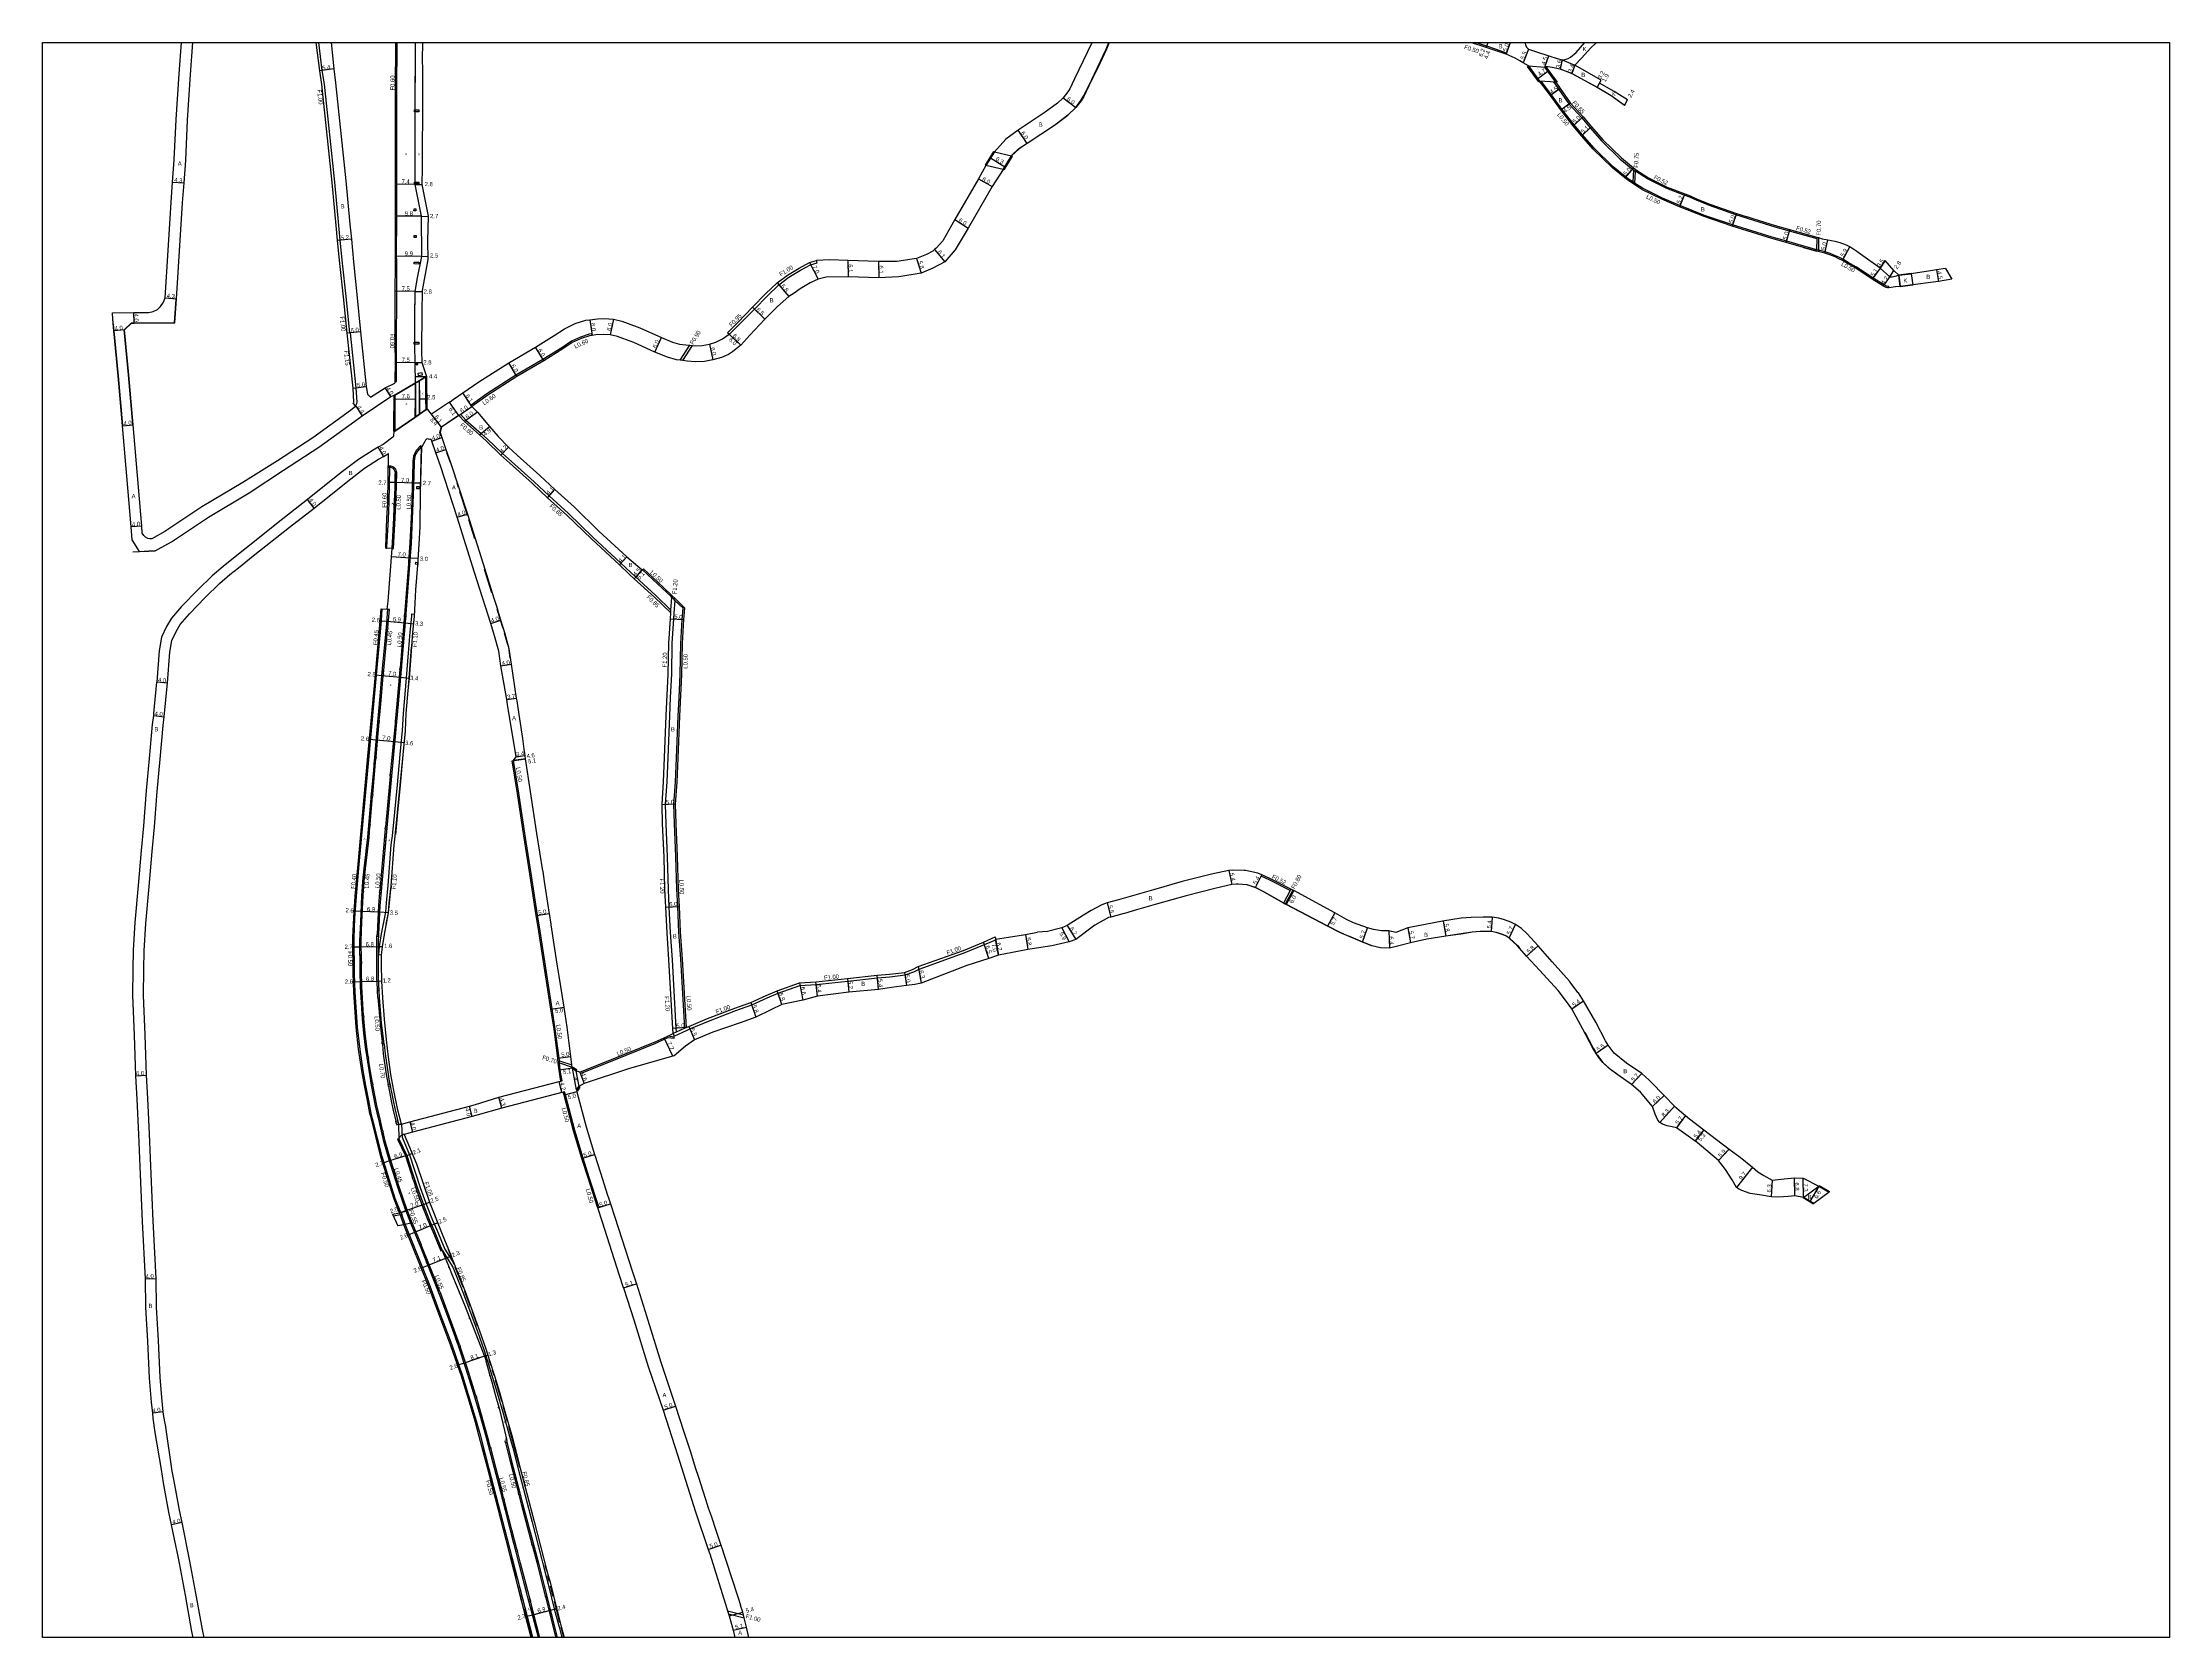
# Model space of a CAD drawing. Header units: metres. Extents: x -12000 to -8000, y -105000 to -102000.
# Drawn here: x -12000 to -11200, y -104400 to -103800 of the extents above; entities that cross this region are included whole.
import ezdxf

# ---------------------------------------------------------------- set-up
doc = ezdxf.new("R2010")
doc.units = ezdxf.units.M
doc.header["$LTSCALE"] = 2.5
for name, color, linetype in [('側溝・桝', 7, 'Continuous'), ('図郭', 7, 'Continuous'), ('幅員', 7, 'Continuous'), ('歩道・分離帯・安全施設', 7, 'Continuous'), ('舗装', 7, 'Continuous'), ('道路', 7, 'Continuous')]:
    doc.layers.add(name, color=color, linetype=linetype)
doc.styles.get("Standard").update_dxf_attribs({"font": ''})
doc.styles.add('YOKO_DECO', font='')
doc.styles.get('Standard').set_extended_font_data('@MS PGothic')
doc.styles.get('YOKO_DECO').set_extended_font_data('MS PGothic')

msp = doc.modelspace()

# ---------------------------------------------------------------- linework, layer by layer
at = {"layer": '側溝・桝'}
for points in [[(-11884.37, -103909.24), (-11885.83, -103895.52), (-11887.15, -103882.97), (-11888.01, -103874.41), (-11888.58, -103868.77), (-11890.11, -103852.5), (-11893.97, -103815.65), (-11894.77, -103810.52), (-11896.02, -103800)], [(-11867.51, -103927.46), (-11866.83, -103927.47), (-11866.83, -103915.43), (-11866.82, -103908.47), (-11866.77, -103899.73), (-11866.8, -103892.84), (-11866.78, -103884.86), (-11866.82, -103877.47), (-11866.78, -103868.39), (-11866.76, -103855.99), (-11866.71, -103818.23), (-11866.67, -103800)], [(-11449.53, -103804.41), (-11449.36, -103803.94), (-11453.13, -103802.59), (-11456.79, -103801.43), (-11461.18, -103800)], [(-11305.58, -103892.31), (-11305.59, -103891.8), (-11305.95, -103891.77), (-11306.4, -103891.65), (-11307.27, -103891.19), (-11307.31, -103891.16), (-11311.49, -103888.65), (-11317.67, -103884.51), (-11320.83, -103882.7), (-11322.81, -103881.55), (-11324.14, -103880.92), (-11325.58, -103880.2), (-11327.61, -103879.35), (-11329.5, -103878.74), (-11331.55, -103878.27), (-11331.9, -103878.18), (-11332.47, -103878.02), (-11332.59, -103877.99), (-11337.51, -103876.63), (-11343.98, -103874.76), (-11349.4, -103873.26), (-11364.34, -103868.57), (-11374.83, -103865.01), (-11384.11, -103861.31), (-11390.72, -103858.53), (-11398.16, -103854.82), (-11401.18, -103852.86), (-11401.9, -103852.39), (-11403.06, -103851.64), (-11404.58, -103850.54), (-11409.21, -103846.74), (-11416.38, -103839.74), (-11420.79, -103834.74), (-11423.88, -103830.97), (-11428.57, -103825.07), (-11432.46, -103819.62), (-11436.24, -103814.6), (-11436.9, -103814.56)], [(-11430.78, -103814.97), (-11431.63, -103814.91), (-11431.31, -103815.34), (-11429.72, -103817.7), (-11425.88, -103823.08), (-11421.01, -103828.39), (-11417.84, -103832.12), (-11413.64, -103837.03), (-11406.59, -103843.91), (-11402.02, -103847.66), (-11401.62, -103847.95), (-11400.91, -103848.48), (-11400.82, -103848.38), (-11400.5, -103847.97)], [(-11401.62, -103847.95), (-11401.9, -103852.39)], [(-11400.91, -103848.48), (-11401.18, -103852.86)], [(-11332.56, -103873.85), (-11342.87, -103870.93), (-11348.3, -103869.44), (-11356.39, -103866.9), (-11359.03, -103866.07), (-11363.04, -103864.81), (-11373.06, -103861.3), (-11377.84, -103859.36), (-11380.43, -103858.2), (-11382.52, -103857.45), (-11389.08, -103854.9), (-11396.27, -103851.31), (-11400.79, -103848.4), (-11400.82, -103848.38)], [(-11337.65, -103877.11), (-11332.6, -103878.5)], [(-11332.59, -103877.99), (-11332.56, -103873.85), (-11332.55, -103873.32)], [(-11331.9, -103878.18), (-11331.85, -103873.51)], [(-11741.79, -103909.71), (-11741.68, -103909.82), (-11737.8, -103905.92), (-11732.27, -103900.26), (-11727.37, -103895.24), (-11723.05, -103891.14), (-11719.27, -103888.32), (-11714.89, -103885.66), (-11711.1, -103883.65), (-11708.63, -103882.86), (-11708.92, -103881.95)], [(-11882.4, -103936.62), (-11882.01, -103936.24), (-11881.81, -103935.76), (-11881.72, -103935.33), (-11882.06, -103929.9), (-11884.22, -103909.22), (-11884.37, -103909.24), (-11885.36, -103909.34)], [(-11793.28, -103910.21), (-11793.37, -103909.62), (-11794.39, -103909.76), (-11797.65, -103910.79), (-11801.03, -103912.37), (-11804.68, -103914.79), (-11811.78, -103919.21), (-11821.96, -103925.13), (-11832.84, -103932.15), (-11838.82, -103936.39), (-11838.49, -103936.89)], [(-11760.13, -103919.52), (-11756.53, -103913.89)], [(-11759.14, -103919.64), (-11755.51, -103913.98)], [(-11843.43, -103940.29), (-11842.76, -103939.83), (-11840.73, -103942.02), (-11835.02, -103947.07)], [(-11857.52, -103951.94), (-11857.84, -103951.67), (-11859.43, -103953.48), (-11860, -103954.47), (-11860.47, -103955.63), (-11860.64, -103956.57), (-11860.73, -103957.47), (-11860.75, -103958.24), (-11860.95, -103966.97), (-11861.28, -103976.28), (-11861.79, -103988.2), (-11862.33, -103995.32)], [(-11835.64, -103947.6), (-11835.02, -103947.07), (-11834.98, -103947.04), (-11832.59, -103949.16), (-11827.01, -103954.6), (-11823.62, -103957.58), (-11815.11, -103965.3), (-11809.44, -103970.59), (-11802.2, -103977.19), (-11792.98, -103986.12), (-11782.44, -103995.87), (-11778.75, -103999.36), (-11769.28, -104007.99), (-11763.63, -104013.48)], [(-11870.89, -103990.18), (-11870.48, -103990.21), (-11870.45, -103989.84), (-11869.91, -103979.3), (-11869.62, -103973.06), (-11869.31, -103959.91), (-11869.95, -103959.9)], [(-11868.49, -103990.31), (-11867.98, -103990.34), (-11867.35, -103978.84), (-11867.03, -103970.87), (-11866.78, -103961.81), (-11866.83, -103961.37), (-11866.95, -103960.9), (-11867.27, -103960.32), (-11867.72, -103959.89), (-11868.23, -103959.6), (-11868.97, -103959.4), (-11869.3, -103959.4), (-11869.95, -103959.39)], [(-11862.39, -103996.05), (-11863.84, -104015.33)], [(-11758.44, -104170.81), (-11759.92, -104144.86), (-11760.62, -104134.63), (-11761.07, -104125.07), (-11761.39, -104118.5), (-11761.74, -104106.2), (-11762.26, -104093.85), (-11762.49, -104086.55), (-11761.94, -104078.2), (-11761.52, -104069.15), (-11760.92, -104053.43), (-11760.57, -104046.37), (-11760.14, -104037.74), (-11759.95, -104026.08), (-11759.37, -104017.04), (-11759.09, -104012.8), (-11762.15, -104009.84), (-11762.45, -104009.55), (-11763.27, -104008.75), (-11763.57, -104008.46), (-11766.78, -104005.33), (-11774.33, -103998.32)], [(-11865.26, -104240.09), (-11867.31, -104234.91), (-11872.3, -104219.05), (-11875.86, -104204.8), (-11876.42, -104202.76), (-11877.3, -104197.96), (-11878.4, -104192.32), (-11879.38, -104186.7), (-11880.59, -104178.82), (-11881.56, -104170.4), (-11882.46, -104157.26), (-11882.71, -104150.25), (-11882.78, -104136.81), (-11882.5, -104129.35), (-11881.97, -104121.27), (-11880.88, -104109.22), (-11877.18, -104068.48), (-11874.36, -104037.96), (-11872.55, -104017.57), (-11872.26, -104013.04)], [(-11872.45, -104143.27), (-11873.52, -104143.15), (-11873.25, -104140.08), (-11872.47, -104135.35), (-11870.92, -104127.21), (-11870.6, -104123.62), (-11869.97, -104117.1), (-11868.82, -104101.84), (-11868.38, -104098.49), (-11867.55, -104089.51), (-11866.53, -104079.24), (-11865.46, -104067.86), (-11864.61, -104058.85), (-11864.29, -104052.37), (-11863.49, -104043.67), (-11863.09, -104039), (-11862.8, -104035.83), (-11861.78, -104021.85), (-11861.14, -104015.82), (-11861.1, -104014.95), (-11860.02, -104015.01)], [(-11870.16, -104020.16), (-11869.5, -104013.33), (-11870.12, -104013.27)], [(-11762.15, -104009.84), (-11762.52, -104014.67), (-11762.66, -104016.83), (-11763.25, -104025.95), (-11763.44, -104037.63), (-11763.88, -104046.37), (-11764.22, -104053.28), (-11764.82, -104068.98), (-11765.24, -104078.15), (-11765.79, -104086.58), (-11765.79, -104086.67), (-11765.56, -104093.88), (-11765.04, -104106.27), (-11764.68, -104118.61), (-11764.37, -104125.22), (-11763.91, -104134.83), (-11763.22, -104145.02), (-11761.74, -104170.8), (-11761.66, -104172.29)], [(-11763.72, -104014.59), (-11763.63, -104013.48), (-11763.27, -104008.75)], [(-11870.38, -104022.55), (-11870.23, -104020.91)], [(-11863.9, -104016.11), (-11863.94, -104016.64), (-11865.53, -104035.17)], [(-11865.6, -104035.9), (-11866.71, -104048.77), (-11867.34, -104055.44)], [(-11873.33, -104054.93), (-11873.15, -104052.93), (-11872.52, -104045.97)], [(-11874.54, -104068.77), (-11873.92, -104061.37), (-11873.4, -104055.64)], [(-11867.4, -104056.14), (-11869.21, -104075.2)], [(-11875.81, -104082.84), (-11874.96, -104073.78), (-11874.6, -104069.5)], [(-11805.07, -104190.75), (-11804.58, -104190.64), (-11805.25, -104186.57), (-11805.53, -104183.88), (-11805.61, -104183.12), (-11805.73, -104181.98), (-11807.13, -104171.04), (-11808.27, -104163.52), (-11810.84, -104147.37), (-11813.13, -104132.68), (-11813.8, -104128.3), (-11816.17, -104112.62), (-11818.48, -104098.29), (-11820.9, -104082.42), (-11822.84, -104070.15)], [(-11869.28, -104075.96), (-11869.54, -104078.69), (-11871.02, -104095.07)], [(-11876.78, -104094.14), (-11875.88, -104083.6)], [(-11879.32, -104119.28), (-11878.96, -104114.1), (-11877.19, -104099), (-11876.85, -104094.97)], [(-11871.08, -104095.84), (-11873.18, -104119.06)], [(-11880.09, -104145.7), (-11880.14, -104137.89), (-11879.86, -104130.85), (-11879.45, -104121), (-11879.37, -104119.98)], [(-11873.24, -104119.81), (-11873.68, -104124.69), (-11874.17, -104135.37), (-11874.17, -104135.52)], [(-11530.68, -104118.94), (-11538.59, -104114.98), (-11541.61, -104113.56), (-11541.38, -104113.09)], [(-11530.43, -104118.48), (-11530.68, -104118.94), (-11533.25, -104123.71)], [(-11529.72, -104118.84), (-11532.56, -104124.1)], [(-11874, -104155.93), (-11874.2, -104151.83), (-11874.25, -104143.19), (-11874.29, -104139.65), (-11874.29, -104138.4), (-11874.21, -104136.31)], [(-11757.95, -104170.58), (-11758.44, -104170.81), (-11761.66, -104172.29), (-11762.83, -104172.84), (-11762.41, -104173.74), (-11757.54, -104171.49), (-11756.58, -104171.09), (-11749.5, -104168.13), (-11739.25, -104164.2), (-11733.24, -104162.07), (-11727.44, -104159.42), (-11723.33, -104157.68), (-11715.13, -104154.73), (-11709.01, -104154.35), (-11697.09, -104153.1), (-11685.98, -104151.81), (-11681.36, -104151.53), (-11675.48, -104150.77), (-11672.33, -104149.59), (-11670.24, -104148.56), (-11653.33, -104142.46), (-11645.64, -104139.34), (-11641.47, -104137.53), (-11641.52, -104137.26)], [(-11879.24, -104165.99), (-11879.92, -104155.24), (-11880.07, -104149.21), (-11880.09, -104146.45)], [(-11873.83, -104159.31), (-11873.95, -104156.76)], [(-11873.83, -104159.31), (-11873.07, -104168.98), (-11872.68, -104172.75), (-11872.29, -104175.96)], [(-11877.48, -104181.48), (-11878.01, -104177.82), (-11878.7, -104172.66), (-11879.16, -104167.21), (-11879.19, -104166.71)], [(-11797.87, -104187.32), (-11797.7, -104187.79), (-11780.54, -104180.96), (-11769.31, -104176.39), (-11765.99, -104174.85), (-11764.7, -104174.25), (-11762.47, -104174.6), (-11762.39, -104174.11), (-11764.77, -104173.74)], [(-11875.91, -104191.41), (-11876.98, -104184.92), (-11877.37, -104182.2)], [(-11872.21, -104176.69), (-11872.18, -104176.94), (-11871.83, -104180.49), (-11870.72, -104188.23), (-11870.4, -104190.07), (-11870.04, -104191.92)], [(-11805.61, -104183.12), (-11800.86, -104184.64)], [(-11805.53, -104183.88), (-11800.76, -104185.4)], [(-11872.08, -104209.21), (-11872.94, -104205.56), (-11874.28, -104199.94), (-11875.79, -104192.13)], [(-11869.89, -104192.71), (-11868.82, -104198.16), (-11868.19, -104201.17), (-11867.1, -104205.79)], [(-11790.88, -104237.6), (-11794.35, -104226.96), (-11796.62, -104219.64), (-11799.85, -104209.26), (-11803.36, -104195.91), (-11803.68, -104194.73), (-11804.16, -104194.85)], [(-11866.93, -104206.54), (-11866.8, -104207.09), (-11866.1, -104206.93)], [(-11866.1, -104206.93), (-11865.97, -104212.36)], [(-11864.94, -104206.84), (-11864.7, -104211.84), (-11861.92, -104218.38), (-11859.98, -104224.61), (-11857.99, -104230.69), (-11855.43, -104237.65), (-11853.32, -104243.02), (-11851.73, -104246.66), (-11848.73, -104253.93), (-11845.28, -104259.32)], [(-11867.93, -104224.04), (-11869.13, -104220.24), (-11871.12, -104213.26), (-11871.9, -104209.94)], [(-11863.04, -104238.87), (-11865.75, -104230.79), (-11867.64, -104224.97), (-11867.72, -104224.69)], [(-11860.49, -104228.09), (-11859.47, -104231.2), (-11856.9, -104238.21), (-11854.77, -104243.62), (-11854.51, -104244.22)], [(-11861.5, -104244.2), (-11863.27, -104239.69)], [(-11861.5, -104244.2), (-11861, -104243.99), (-11862.76, -104239.51), (-11862.82, -104239.54)], [(-11868.05, -104241.37), (-11865.48, -104240.86)], [(-11864.09, -104244.71), (-11865.39, -104241.09)], [(-11815.57, -104400), (-11825.07, -104363.12), (-11832, -104336.54), (-11835.2, -104324.33), (-11836.82, -104318.59), (-11838.9, -104311.65), (-11841.93, -104301.7), (-11845.95, -104290.07), (-11850.85, -104277.12), (-11854.2, -104267.88), (-11863.61, -104244.55), (-11864.92, -104240.91)], [(-11857.82, -104251.58), (-11857.88, -104251.43), (-11861, -104243.99)], [(-11854.28, -104244.75), (-11853.17, -104247.27), (-11850.18, -104254.53), (-11849.7, -104254.33)], [(-11850.52, -104269.88), (-11854.22, -104260.69), (-11857.55, -104252.26)], [(-11849.7, -104254.33), (-11845.66, -104260.66), (-11841.87, -104270.1), (-11839.07, -104277.7), (-11836.41, -104284.9), (-11834.07, -104291.66), (-11832.65, -104296.11), (-11830.87, -104301.8), (-11828.98, -104307.96), (-11826.91, -104315.26), (-11824.33, -104324.25), (-11823.15, -104328.68), (-11821.14, -104336.57), (-11815.86, -104356.58), (-11811.13, -104375.19), (-11809.81, -104379.9), (-11807.43, -104389.72), (-11805.73, -104396.06), (-11804.7, -104400)], [(-11843.19, -104289.78), (-11843.19, -104289.77), (-11846.16, -104281.51), (-11849.66, -104272.01), (-11850.22, -104270.61)], [(-11837.01, -104308.86), (-11837.09, -104308.58), (-11840.3, -104298.47), (-11842.95, -104290.51)], [(-11831.59, -104328.1), (-11832.47, -104324.78), (-11834.88, -104316.27), (-11836.79, -104309.62)], [(-11825.84, -104326.76), (-11824.2, -104333.25), (-11821.02, -104345.57)], [(-11826.57, -104347.47), (-11827.14, -104345.26), (-11829.48, -104336.11), (-11831.4, -104328.84)], [(-11821.59, -104366.81), (-11823.47, -104359.53), (-11826.39, -104348.18)], [(-11820.83, -104346.3), (-11819.81, -104350.24), (-11815.9, -104364.88)], [(-11816.65, -104385.72), (-11817.01, -104384.33), (-11820.23, -104372.11), (-11821.4, -104367.56)], [(-11815.71, -104365.6), (-11814.08, -104371.71), (-11810.9, -104384.43)], [(-11812.95, -104400), (-11816.48, -104386.4)], [(-11810.73, -104385.12), (-11809.69, -104389.25), (-11807.55, -104397.67), (-11806.95, -104400)], [(-11742.34, -104389.98), (-11736.32, -104391.49)], [(-11742.01, -104391.1), (-11736.06, -104392.59)]]:
    msp.add_lwpolyline(points, dxfattribs=at)
for points in [[(-11860.09, -103825.3), (-11858.42, -103825.34), (-11858.44, -103826.05), (-11860.1, -103826.01)], [(-11858.52, -103853.12), (-11860.15, -103853.13), (-11860.15, -103852.53), (-11858.52, -103852.52)], [(-11859.57, -103862.57), (-11859.59, -103863.28), (-11860.3, -103863.27), (-11860.28, -103862.56)], [(-11860.21, -103872.64), (-11859.51, -103872.62), (-11859.49, -103873.31), (-11860.19, -103873.33)], [(-11860.19, -103882.58), (-11858.49, -103882.63), (-11858.51, -103883.34), (-11860.21, -103883.29)], [(-11860.19, -103912.7), (-11858.51, -103912.7), (-11858.51, -103913.47), (-11860.19, -103913.48)], [(-11858.93, -103920.45), (-11859.55, -103920.58), (-11859.43, -103921.21), (-11858.8, -103921.08)], [(-11858.86, -103924.49), (-11858.76, -103925.21), (-11857.05, -103924.97), (-11857.15, -103924.23)], [(-11859.19, -103967.02), (-11858.28, -103967.02), (-11858.28, -103967.92), (-11859.18, -103967.93)], [(-11861.84, -103995.35), (-11862.33, -103995.32), (-11862.39, -103996.05), (-11861.89, -103996.09)], [(-11858.82, -103996.31), (-11859.68, -103996.26), (-11859.64, -103995.54), (-11858.78, -103995.59)], [(-11863.41, -104016.15), (-11863.9, -104016.11), (-11863.84, -104015.33), (-11863.35, -104015.37)], [(-11870.62, -104020.11), (-11870.16, -104020.16), (-11870.23, -104020.91), (-11870.69, -104020.87)], [(-11872.26, -104037.47), (-11871.79, -104037.51), (-11871.85, -104038.19), (-11872.32, -104038.15)], [(-11865.11, -104035.94), (-11865.6, -104035.9), (-11865.53, -104035.17), (-11865.04, -104035.21)], [(-11873.8, -104054.89), (-11873.33, -104054.93), (-11873.4, -104055.64), (-11873.86, -104055.59)], [(-11866.85, -104055.49), (-11867.34, -104055.44), (-11867.4, -104056.14), (-11866.91, -104056.18)], [(-11875.01, -104068.73), (-11874.54, -104068.77), (-11874.6, -104069.5), (-11875.07, -104069.46)], [(-11868.79, -104076.01), (-11869.28, -104075.96), (-11869.21, -104075.2), (-11868.72, -104075.25)], [(-11876.28, -104082.8), (-11875.81, -104082.84), (-11875.88, -104083.6), (-11876.34, -104083.56)], [(-11877.24, -104094.1), (-11876.78, -104094.14), (-11876.85, -104094.97), (-11877.31, -104094.93)], [(-11870.59, -104095.88), (-11871.08, -104095.84), (-11871.02, -104095.07), (-11870.52, -104095.12)], [(-11879.79, -104119.25), (-11879.32, -104119.28), (-11879.37, -104119.98), (-11879.84, -104119.95)], [(-11872.75, -104119.86), (-11873.24, -104119.81), (-11873.18, -104119.06), (-11872.68, -104119.11)], [(-11873.71, -104136.33), (-11874.21, -104136.31), (-11874.17, -104135.52), (-11873.68, -104135.54)], [(-11880.56, -104145.7), (-11880.09, -104145.7), (-11880.09, -104146.45), (-11880.56, -104146.45)], [(-11873.46, -104156.73), (-11873.95, -104156.76), (-11874, -104155.93), (-11873.5, -104155.91)], [(-11879.7, -104166.02), (-11879.24, -104165.99), (-11879.19, -104166.71), (-11879.66, -104166.74)], [(-11871.72, -104176.63), (-11872.21, -104176.69), (-11872.29, -104175.96), (-11871.8, -104175.9)], [(-11877.94, -104181.55), (-11877.48, -104181.48), (-11877.37, -104182.2), (-11877.84, -104182.27)], [(-11876.37, -104191.49), (-11875.91, -104191.41), (-11875.79, -104192.13), (-11876.25, -104192.21)], [(-11870.04, -104191.92), (-11869.34, -104191.78), (-11869.18, -104192.57), (-11869.89, -104192.71)], [(-11867.1, -104205.79), (-11866.4, -104205.63), (-11866.23, -104206.38), (-11866.93, -104206.54)], [(-11872.54, -104209.31), (-11872.08, -104209.21), (-11871.9, -104209.94), (-11872.36, -104210.05)], [(-11868.38, -104224.18), (-11867.93, -104224.04), (-11867.72, -104224.69), (-11868.17, -104224.83)], [(-11860.84, -104227.03), (-11860.34, -104226.87), (-11860, -104227.93), (-11860.49, -104228.09)], [(-11791.35, -104237.76), (-11790.88, -104237.6), (-11790.78, -104237.57), (-11790.57, -104238.24), (-11791.14, -104238.42)], [(-11865.71, -104240.27), (-11865.17, -104240.06), (-11864.84, -104240.88), (-11865.39, -104241.09)], [(-11854.51, -104244.22), (-11854.03, -104244.01), (-11853.8, -104244.54), (-11854.28, -104244.75)], [(-11858.32, -104251.78), (-11857.82, -104251.58), (-11857.55, -104252.26), (-11858.05, -104252.46)], [(-11851.02, -104270.08), (-11850.52, -104269.88), (-11850.22, -104270.61), (-11850.72, -104270.81)], [(-11843.7, -104289.95), (-11843.19, -104289.78), (-11842.95, -104290.51), (-11843.46, -104290.68)], [(-11837.53, -104309.01), (-11837.01, -104308.86), (-11836.79, -104309.62), (-11837.31, -104309.77)], [(-11825.36, -104326.64), (-11825.84, -104326.76), (-11826.02, -104326.05), (-11825.54, -104325.93)], [(-11832.11, -104328.24), (-11831.59, -104328.1), (-11831.4, -104328.84), (-11831.92, -104328.97)], [(-11827.09, -104347.6), (-11826.57, -104347.47), (-11826.39, -104348.18), (-11826.91, -104348.31)], [(-11820.35, -104346.17), (-11820.83, -104346.3), (-11821.02, -104345.57), (-11820.54, -104345.44)], [(-11822.11, -104366.94), (-11821.59, -104366.81), (-11821.4, -104367.56), (-11821.92, -104367.69)], [(-11815.23, -104365.47), (-11815.71, -104365.6), (-11815.9, -104364.88), (-11815.42, -104364.75)], [(-11817.17, -104385.86), (-11816.65, -104385.72), (-11816.48, -104386.4), (-11817, -104386.54)], [(-11810.42, -104384.31), (-11810.9, -104384.43), (-11810.73, -104385.12), (-11810.24, -104385)]]:
    msp.add_lwpolyline(points, close=True, dxfattribs=at)
for points, elevation in [([(-11871.79, -104037.51), (-11870.38, -104022.55)], 91.21), ([(-11872.52, -104045.97), (-11871.85, -104038.19)], 91.21), ([(-11865.97, -104212.36), (-11866.47, -104212.51), (-11863.43, -104218.83), (-11861.47, -104225.08), (-11860.84, -104227.03)], -91.22)]:
    msp.add_lwpolyline(points, dxfattribs=dict(at, elevation=elevation))
at = {"layer": '側溝・桝', "elevation": -91.21}
msp.add_lwpolyline([(-11863.49, -104239.02), (-11863.04, -104238.87), (-11862.82, -104239.54), (-11863.27, -104239.69)], close=True, dxfattribs=at)
at = {"layer": '図郭'}
msp.add_lwpolyline([(-12000, -103800), (-11200, -103800), (-11200, -104400), (-12000, -104400)], close=True, dxfattribs=at)
at = {"layer": '幅員'}
for points in [[(-11456.95, -103801.91), (-11456.21, -103800)], [(-11456.95, -103801.91), (-11456.21, -103800)], [(-11447.95, -103800), (-11449.53, -103804.41)], [(-11441.04, -103802.54), (-11443.06, -103807.66)], [(-11434.97, -103809.23), (-11433.45, -103804.99)], [(-11428.38, -103806.47), (-11429.17, -103809.98)], [(-11890.41, -103809.93), (-11895.76, -103810.66)], [(-11437.61, -103813.59), (-11433.81, -103810.82)], [(-11423.62, -103808.53), (-11424.83, -103811.71)], [(-11415.28, -103816.92), (-11413.75, -103814.11)], [(-11415.28, -103816.92), (-11414.37, -103815.25)], [(-11616.08, -103820.79), (-11611.33, -103824.46)], [(-11429.18, -103817.33), (-11432.86, -103819.92)], [(-11428.97, -103825.37), (-11425.37, -103822.67)], [(-11404.99, -103823.65), (-11403.81, -103821.56)], [(-11420.53, -103827.96), (-11424.26, -103831.29)], [(-11421.17, -103835.07), (-11417.35, -103831.69)], [(-11629.65, -103837.96), (-11633.03, -103833)], [(-11643.42, -103843.43), (-11638.06, -103846.74)], [(-11401.63, -103847.14), (-11404.89, -103850.93)], [(-11951.06, -103852.52), (-11946.77, -103852.83)], [(-11859.99, -103853.35), (-11867.37, -103853.34)], [(-11859.99, -103853.35), (-11857.18, -103853.38)], [(-11648, -103851.24), (-11642.78, -103854.18)], [(-11382.34, -103856.96), (-11384.3, -103861.77)], [(-11857.55, -103865.33), (-11867.39, -103865.31)], [(-11857.55, -103865.33), (-11854.89, -103865.39)], [(-11656.9, -103866.63), (-11651.81, -103869.8)], [(-11362.88, -103864.32), (-11364.5, -103869.05)], [(-11344.11, -103875.24), (-11342.73, -103870.43)], [(-11883.83, -103873.99), (-11889.01, -103874.51)], [(-11664.49, -103877.88), (-11660.58, -103882.56)], [(-11329.63, -103879.22), (-11328.53, -103874.34)], [(-11323.04, -103882), (-11320.24, -103876.8)], [(-11857.5, -103880.44), (-11867.41, -103880.42)], [(-11857.5, -103880.44), (-11855.01, -103880.38)], [(-11711.47, -103882.77), (-11708.22, -103888.97)], [(-11697.07, -103881.98), (-11696.94, -103888.08)], [(-11685.52, -103882.43), (-11685.42, -103888.53)], [(-11671.25, -103881.23), (-11669.48, -103886.75)], [(-11308.86, -103884.88), (-11311.76, -103889.07)], [(-11308.86, -103884.88), (-11306.94, -103881.95)], [(-11305.19, -103888.12), (-11303.65, -103885.79)], [(-11287.6, -103885.49), (-11286.89, -103889.93)], [(-11859.92, -103893.6), (-11867.43, -103893.59)], [(-11859.92, -103893.6), (-11857.12, -103893.64)], [(-11723.67, -103890.42), (-11719.25, -103895.59)], [(-11307.52, -103891.62), (-11305.19, -103888.12)], [(-11965.58, -103905.58), (-11965.61, -103901.58)], [(-11953.89, -103896.07), (-11949.6, -103896.37)], [(-11732.95, -103899.6), (-11728.27, -103904.1)], [(-11969.21, -103908.08), (-11973.19, -103908.51)], [(-11880.39, -103908.84), (-11885.36, -103909.34)], [(-11794.13, -103904.27), (-11793.28, -103910.21)], [(-11785.21, -103904.12), (-11786.51, -103909.98)], [(-11769.66, -103916.46), (-11767.17, -103911.01)], [(-11737.4, -103913.81), (-11742.38, -103909.17)], [(-11737.4, -103913.81), (-11741.79, -103909.71)], [(-11811.47, -103919.72), (-11814.64, -103914.63)], [(-11749.16, -103913.5), (-11747.88, -103919.36)], [(-11859.95, -103920.47), (-11867.42, -103920.37)], [(-11857.15, -103920.51), (-11859.95, -103920.47)], [(-11855.46, -103925.73), (-11859.84, -103925.82)], [(-11821.64, -103925.64), (-11824.66, -103920.45)], [(-11883.21, -103930), (-11878.24, -103929.38)], [(-11868.96, -103933.22), (-11871.16, -103929.88)], [(-11843.43, -103940.29), (-11846.89, -103935.26)], [(-11838.49, -103936.89), (-11841.86, -103931.81)], [(-11969.88, -103944.24), (-11965.9, -103943.86)], [(-11882.22, -103936.8), (-11879.77, -103940.45)], [(-11849.88, -103944.64), (-11855.11, -103938.06)], [(-11849.88, -103944.64), (-11853.68, -103939.86)], [(-11843.43, -103940.29), (-11838.49, -103936.89)], [(-11836.46, -103939.03), (-11841.29, -103942.59)], [(-11853.63, -103949.92), (-11849.85, -103948.61)], [(-11835.64, -103947.6), (-11831.9, -103944.42)], [(-11871.77, -103955.7), (-11873.78, -103952.25)], [(-11852.03, -103954.38), (-11848.26, -103953.04)], [(-11824.71, -103952.17), (-11827.59, -103955.23)], [(-11867.4, -103965.53), (-11870.06, -103965.5)], [(-11860.42, -103965.73), (-11867.4, -103965.53)], [(-11857.69, -103965.79), (-11860.42, -103965.73)], [(-11897.85, -103975.12), (-11900.31, -103971.96)], [(-11810.02, -103971.22), (-11807.26, -103968.19)], [(-11962.71, -103981.9), (-11966.7, -103982.22)], [(-11844.03, -103978.61), (-11840.22, -103977.38)], [(-11868.71, -103993.29), (-11861.72, -103993.81)], [(-11861.72, -103993.81), (-11858.69, -103993.99)], [(-11783.02, -103996.5), (-11780.2, -103993.52)], [(-11777.43, -104001.72), (-11773.99, -103997.95)], [(-11777.43, -104001.72), (-11774.4, -103998.4)], [(-11873.03, -104017.54), (-11870.45, -104017.72)], [(-11870.45, -104017.72), (-11863.59, -104018.32)], [(-11863.59, -104018.32), (-11860.36, -104018.65)], [(-11831.44, -104018.51), (-11827.62, -104017.31)], [(-11763.86, -104016.75), (-11758.87, -104017.08)], [(-11874.81, -104037.92), (-11872.32, -104038.15)], [(-11872.32, -104038.15), (-11865.35, -104038.78)], [(-11865.35, -104038.78), (-11862.01, -104039.09)], [(-11827.57, -104034.5), (-11823.61, -104033.9)], [(-11957.02, -104040.56), (-11953.04, -104040.92)], [(-11825.35, -104047.15), (-11821.69, -104046.6)], [(-11958.18, -104053.2), (-11954.21, -104053.68)], [(-11877.07, -104062.08), (-11874.47, -104062.3)], [(-11874.47, -104062.3), (-11867.55, -104062.95)], [(-11867.55, -104062.95), (-11863.95, -104063.29)], [(-11823.33, -104070.23), (-11818.29, -104069.47)], [(-11818.29, -104069.47), (-11822.84, -104070.15)], [(-11821.84, -104068.69), (-11818.48, -104068.17)], [(-11761.99, -104086.56), (-11766.99, -104086.71)], [(-11553.83, -104111.46), (-11552.66, -104116.74)], [(-11543.83, -104117.91), (-11541.38, -104113.09)], [(-11529.39, -104119), (-11532.25, -104124.27)], [(-11880.16, -104126.91), (-11882.77, -104126.72)], [(-11873.3, -104127.2), (-11880.16, -104126.91)], [(-11869.85, -104127.36), (-11873.3, -104127.2)], [(-11814.29, -104128.38), (-11809.35, -104127.63)], [(-11765.57, -104125.28), (-11760.57, -104125.04)], [(-11599.61, -104123.65), (-11598.2, -104128.97)], [(-11513.93, -104127.41), (-11516.71, -104132.39)], [(-11630.24, -104135.49), (-11629.45, -104141.23)], [(-11616.6, -104133.02), (-11613.88, -104138.25)], [(-11614.65, -104132.15), (-11611.32, -104137.38)], [(-11503.51, -104138.46), (-11501.61, -104133.09)], [(-11493.68, -104134.23), (-11493.39, -104140.63)], [(-11486.52, -104133.07), (-11485.41, -104138.66)], [(-11473.16, -104130.48), (-11472.13, -104136.19)], [(-11454.69, -104129.06), (-11455.13, -104134.44)], [(-11448.38, -104136.94), (-11446.01, -104131.76)], [(-11880.59, -104140.27), (-11883.24, -104140.28)], [(-11873.79, -104140.23), (-11880.59, -104140.27)], [(-11872.18, -104140.21), (-11873.79, -104140.23)], [(-11644.03, -104144.6), (-11646.06, -104138.42)], [(-11641.66, -104136.47), (-11640.45, -104143.36)], [(-11640.45, -104143.36), (-11641.52, -104137.26)], [(-11437.5, -104139.85), (-11441.78, -104143.76)], [(-11685.51, -104156.19), (-11686.07, -104150.81)], [(-11675.73, -104149.79), (-11675.08, -104154.75)], [(-11670.63, -104147.64), (-11669.49, -104153.84)], [(-11880.44, -104153.34), (-11883.08, -104153.43)], [(-11873.64, -104153.17), (-11880.44, -104153.34)], [(-11872.41, -104153.11), (-11873.64, -104153.17)], [(-11721.87, -104161.94), (-11723.7, -104156.75)], [(-11715.33, -104153.74), (-11713.97, -104160.2)], [(-11708.52, -104158.72), (-11709.09, -104153.36)], [(-11697.2, -104152.11), (-11696.67, -104157.28)], [(-11808.76, -104163.59), (-11803.82, -104162.85)], [(-11733.62, -104161.14), (-11731.73, -104166.63)], [(-11424.83, -104163.56), (-11420.42, -104160.45)], [(-11762.97, -104181.38), (-11766.2, -104174.4)], [(-11757.95, -104170.58), (-11762.94, -104170.86)], [(-11756.97, -104170.17), (-11754.79, -104175.22)], [(-11806.23, -104182.04), (-11801.27, -104181.41)], [(-11411.16, -104177.23), (-11415.69, -104180.35)], [(-11964.87, -104188.72), (-11960.87, -104188.53)], [(-11800.7, -104185.86), (-11805.74, -104186.63)], [(-11804.62, -104194.97), (-11805.69, -104190.91)], [(-11797.87, -104187.32), (-11796.32, -104191.65)], [(-11398.42, -104187.82), (-11402.34, -104191.95)], [(-11827.2, -104200.91), (-11828.41, -104196.79)], [(-11799.01, -104194.76), (-11803.85, -104196.03)], [(-11394.42, -104200.31), (-11390.1, -104196.14)], [(-11861.9, -104206.04), (-11860.88, -104209.91)], [(-11838.4, -104204.02), (-11839.4, -104200.14)], [(-11386.13, -104200.13), (-11391.67, -104206.31)], [(-11382.01, -104203.68), (-11385.44, -104208.23)], [(-11375.11, -104209.06), (-11378.44, -104213.31)], [(-11375.11, -104209.06), (-11378.38, -104213.23)], [(-11869.46, -104220.75), (-11872.02, -104221.55)], [(-11862.93, -104218.68), (-11869.46, -104220.75)], [(-11862.93, -104218.68), (-11861.03, -104217.89)], [(-11797.1, -104219.79), (-11792.33, -104218.3)], [(-11369.66, -104220.57), (-11365.59, -104216.3)], [(-11356.79, -104223.05), (-11362.79, -104230.67)], [(-11349.44, -104227.91), (-11349.82, -104234.2)], [(-11340.92, -104233.85), (-11341.09, -104227.05)], [(-11337.64, -104234.47), (-11337.8, -104227.17)], [(-11335.14, -104235.94), (-11331.78, -104230.26)], [(-11865.71, -104240.27), (-11863.35, -104239.43)], [(-11863.35, -104239.43), (-11856.75, -104237.1)], [(-11856.75, -104237.1), (-11854.39, -104236.26)], [(-11791.14, -104238.42), (-11786.38, -104236.88)], [(-11860.05, -104247.65), (-11862.5, -104248.64)], [(-11853.62, -104244.95), (-11860.05, -104247.65)], [(-11851.35, -104243.96), (-11853.62, -104244.95)], [(-11855.05, -104260.03), (-11857.49, -104261.02)], [(-11848.42, -104257.41), (-11855.05, -104260.03)], [(-11846.32, -104256.53), (-11848.42, -104257.41)], [(-11961.23, -104265.11), (-11957.23, -104264.93)], [(-11781.48, -104268.49), (-11776.63, -104266.92)], [(-11833.77, -104294.21), (-11841.44, -104296.75)], [(-11833.77, -104294.21), (-11832.51, -104293.8)], [(-11841.44, -104296.75), (-11843.85, -104297.61)], [(-11954.59, -104315.18), (-11958.57, -104315.63)], [(-11766.62, -104314.52), (-11761.88, -104312.93)], [(-11947.53, -104356.78), (-11951.45, -104357.59)], [(-11749.61, -104366.89), (-11744.87, -104365.3)], [(-11815.7, -104391.55), (-11818.29, -104392.23)], [(-11809.03, -104389.82), (-11815.7, -104391.55)], [(-11806.69, -104389.22), (-11809.03, -104389.82)], [(-11741.77, -104391.87), (-11736.55, -104390.52)], [(-11740.19, -104397.31), (-11735.23, -104396.13)]]:
    msp.add_lwpolyline(points, dxfattribs=at)
at = {"layer": '幅員', "elevation": 95.4}
for points in [[(-11867.44, -103934.1), (-11859.84, -103934.04)], [(-11858.27, -103934.03), (-11855.77, -103934.01)]]:
    msp.add_lwpolyline(points, dxfattribs=at)
at = {"layer": '歩道・分離帯・安全施設'}
for points in [[(-11859.88, -103800), (-11859.93, -103825.21), (-11859.98, -103845.38), (-11859.99, -103853.35), (-11857.55, -103865.33), (-11857.5, -103880.44), (-11859.11, -103888.48)], [(-11859.88, -103800), (-11859.93, -103825.21), (-11859.98, -103845.38), (-11859.99, -103853.35), (-11857.55, -103865.33), (-11857.5, -103880.44), (-11859.11, -103888.48)], [(-11635.47, -103842.43), (-11632.74, -103839.88), (-11629.71, -103837.87), (-11619.43, -103831.07), (-11614.4, -103827.3), (-11611.4, -103824.39), (-11609.42, -103821.83), (-11608.44, -103820.21), (-11606.51, -103816.28), (-11603.21, -103809.43), (-11599.9, -103802.47), (-11598.88, -103800)], [(-11859.89, -103805.15), (-11859.93, -103825.21)], [(-11434.85, -103809.11), (-11434.46, -103809.03), (-11433.66, -103809.04), (-11432.18, -103809.29), (-11429.15, -103809.88), (-11424.79, -103811.62), (-11415.23, -103816.83), (-11410, -103819.96), (-11405.11, -103823.44)], [(-11859.96, -103835.37), (-11859.98, -103845.38), (-11859.99, -103852.25)], [(-11308.86, -103884.88), (-11305.19, -103888.12), (-11304.85, -103888.14), (-11304.26, -103888.08), (-11303.84, -103888.03), (-11303.14, -103887.88), (-11301.85, -103887.57)], [(-11859.11, -103888.48), (-11859.92, -103893.6), (-11860.05, -103902.78)], [(-11859.11, -103888.48), (-11859.92, -103893.6), (-11860.05, -103902.78)], [(-11859.93, -103894.62), (-11860.05, -103902.78)], [(-11966.01, -103943.69), (-11967.68, -103924.99), (-11969.32, -103908.03), (-11966.51, -103905.49), (-11965.58, -103905.48), (-11950.33, -103905.38), (-11949.71, -103896.53)], [(-11860.05, -103902.78), (-11860.07, -103913.99)], [(-11860.05, -103902.78), (-11860.07, -103913.99)], [(-11860.05, -103902.78), (-11860.07, -103912.65)], [(-11969.79, -103944.12), (-11971.46, -103925.34), (-11973.09, -103908.5), (-11973.51, -103904.11)], [(-11860.07, -103913.99), (-11859.95, -103920.47)], [(-11860.07, -103913.99), (-11859.95, -103920.47), (-11859.79, -103928.14), (-11859.84, -103934.04), (-11859.91, -103941.09), (-11859.59, -103940.87)], [(-11860.07, -103913.99), (-11859.95, -103920.47), (-11859.79, -103928.14), (-11859.84, -103934.04), (-11859.91, -103941.09), (-11859.59, -103940.87)], [(-11880.44, -103940.81), (-11879.83, -103940.37), (-11870.1, -103933.86)], [(-11859.59, -103940.87), (-11858.22, -103939.86), (-11855.74, -103938.01)], [(-11859.59, -103940.87), (-11858.22, -103939.86), (-11855.74, -103938.01)], [(-11849.97, -103944.58), (-11843.53, -103940.23)], [(-11857.28, -103952.1), (-11857.52, -103951.94), (-11859.02, -103953.77), (-11859.55, -103954.68), (-11859.99, -103955.77), (-11860.15, -103956.63), (-11860.23, -103957.5), (-11860.26, -103958.26), (-11860.45, -103966.98), (-11860.79, -103976.3), (-11861.3, -103988.23), (-11863.45, -104016.68), (-11865.35, -104038.78), (-11866.21, -104048.81), (-11869.05, -104078.73), (-11873.19, -104124.72), (-11873.67, -104135.39), (-11873.8, -104138.41), (-11873.79, -104139.64), (-11873.75, -104143.19), (-11873.7, -104151.82), (-11873.33, -104159.29), (-11872.58, -104168.94), (-11872.19, -104172.7), (-11871.69, -104176.82), (-11871.47, -104176.79), (-11871.46, -104176.87), (-11871.12, -104180.4), (-11870.01, -104188.12), (-11869.7, -104189.94), (-11868.12, -104198.01), (-11867.48, -104201.01), (-11866.1, -104206.93), (-11864.94, -104206.84)], [(-11857.28, -103952.1), (-11857.52, -103951.94), (-11859.02, -103953.77), (-11859.55, -103954.68), (-11859.99, -103955.77), (-11860.15, -103956.63), (-11860.23, -103957.5), (-11860.26, -103958.26), (-11860.45, -103966.98), (-11860.79, -103976.3), (-11861.3, -103988.23), (-11863.45, -104016.68), (-11865.35, -104038.78), (-11866.21, -104048.81), (-11869.05, -104078.73), (-11873.19, -104124.72), (-11873.67, -104135.39), (-11873.8, -104138.41), (-11873.79, -104139.64), (-11873.75, -104143.19), (-11873.7, -104151.82), (-11873.33, -104159.29), (-11872.58, -104168.94), (-11872.19, -104172.7), (-11871.69, -104176.82), (-11871.47, -104176.79), (-11871.46, -104176.87), (-11871.12, -104180.4), (-11870.01, -104188.12), (-11869.7, -104189.94), (-11868.12, -104198.01), (-11867.48, -104201.01), (-11866.1, -104206.93), (-11864.94, -104206.84)], [(-11855.44, -103949.02), (-11853.78, -103949.28)], [(-11850.15, -103948.04), (-11850.6, -103946.75), (-11849.97, -103944.58)], [(-11860.26, -103958.26), (-11860.45, -103966.98), (-11860.79, -103976.3), (-11861.3, -103988.23), (-11861.37, -103989.23)], [(-11846.6, -103957.99), (-11847.91, -103954.32)], [(-11867.41, -103965.88), (-11867.31, -103962.31)], [(-11843.55, -103967.43), (-11844.1, -103965.72)], [(-11867.86, -103978.71), (-11867.57, -103971.43)], [(-11840.16, -103977.91), (-11840.32, -103977.41), (-11843.05, -103968.97)], [(-11837.39, -103986.7), (-11839.62, -103979.61)], [(-11966.06, -103991.62), (-11963.47, -103991.43), (-11960.06, -103991.19), (-11957.64, -103991.14)], [(-11830.96, -104007.06), (-11833.74, -103998.26)], [(-11863.3, -104014.69), (-11863.45, -104016.68), (-11865.35, -104038.78), (-11865.68, -104042.59)], [(-11826.75, -104020.41), (-11827.72, -104017.34), (-11829.02, -104013.21)], [(-11870.87, -104022.8), (-11870.84, -104022.51), (-11870.69, -104020.87)], [(-11870.56, -104019.23), (-11870.47, -104017.96)], [(-11825.01, -104026.57), (-11826.19, -104022.19)], [(-11824.06, -104031.6), (-11824.51, -104028.61)], [(-11872.99, -104045.93), (-11872.32, -104038.15), (-11872.15, -104036.37)], [(-11873.27, -104049.01), (-11872.99, -104045.93)], [(-11865.84, -104044.44), (-11866.21, -104048.81), (-11866.28, -104049.56)], [(-11874.32, -104060.58), (-11873.93, -104056.34)], [(-11866.95, -104056.57), (-11869.05, -104078.73), (-11871.66, -104107.73)], [(-11876.36, -104083.71), (-11876.28, -104082.8), (-11875.43, -104073.74), (-11875.09, -104069.72)], [(-11877.15, -104093.05), (-11876.55, -104085.93)], [(-11878.26, -104104.09), (-11877.66, -104098.95), (-11877.58, -104098.09)], [(-11879.02, -104110.63), (-11878.81, -104108.77)], [(-11871.69, -104108.03), (-11873.19, -104124.72), (-11873.5, -104131.53)], [(-11547.04, -104116.78), (-11543.79, -104117.81), (-11540.79, -104119.34), (-11533.25, -104123.59)], [(-11532.46, -104124.04), (-11532.2, -104124.19), (-11516.66, -104132.3), (-11512.03, -104134.66), (-11510.8, -104135.19)], [(-11880.55, -104147.84), (-11880.61, -104137.88), (-11880.42, -104133.14)], [(-11508.75, -104136.08), (-11503.47, -104138.37), (-11500, -104139.68), (-11496.77, -104140.46), (-11493.4, -104140.53), (-11489.36, -104139.61), (-11485.43, -104138.56), (-11479.29, -104137.24), (-11472.15, -104136.09), (-11465.69, -104135.13), (-11462.3, -104134.59), (-11459.27, -104134.26), (-11455.11, -104134.34), (-11453.23, -104134.73), (-11451.35, -104135.32), (-11449.58, -104135.98), (-11448.32, -104136.86), (-11446.46, -104138.57), (-11445.28, -104139.68), (-11444.49, -104140.57)], [(-11873.74, -104137.1), (-11873.8, -104138.41), (-11873.79, -104139.64)], [(-11880.32, -104156.4), (-11880.39, -104155.26), (-11880.41, -104154.42)], [(-11879.57, -104167.97), (-11879.63, -104167.25), (-11879.86, -104163.55)], [(-11419.86, -104172.34), (-11416.78, -104178.27), (-11415.94, -104179.72)], [(-11877.54, -104184.3), (-11877.9, -104181.81)], [(-11415.16, -104180.93), (-11414.32, -104182.12), (-11413.09, -104183.65), (-11410.69, -104185.84), (-11407.42, -104188.32), (-11407.3, -104188.4)], [(-11799.44, -104186.87), (-11800.65, -104186.02)], [(-11874.5, -104201.07), (-11874.74, -104200.04), (-11874.89, -104199.25)], [(-11798.33, -104192.65), (-11799.19, -104193.83)], [(-11873.64, -104204.63), (-11874.09, -104202.78)], [(-11871.94, -104211.82), (-11872.4, -104209.88)], [(-11869.85, -104219.43), (-11871.22, -104214.63)], [(-11864.01, -104210.73), (-11864.33, -104210.82), (-11864.72, -104210.98), (-11865.08, -104211.2), (-11865.41, -104211.46), (-11865.45, -104211.48), (-11865.67, -104211.78), (-11865.83, -104212.06), (-11865.97, -104212.36), (-11862.93, -104218.68), (-11860.98, -104224.93), (-11858.98, -104231.03), (-11856.75, -104237.1), (-11856.41, -104238.03), (-11854.29, -104243.42), (-11852.69, -104247.07), (-11849.14, -104255.69), (-11847.25, -104260.21), (-11845.87, -104263.69), (-11843.39, -104269.68), (-11841.09, -104275.48), (-11834.49, -104292.25), (-11834.09, -104293.27), (-11833.77, -104294.21), (-11833.4, -104295.28), (-11833.22, -104295.94), (-11831.83, -104300.93), (-11831.02, -104303.86), (-11829.8, -104308.54), (-11828.1, -104314.25), (-11826.27, -104322.13), (-11825.32, -104325.87), (-11825.54, -104325.93), (-11823.72, -104333.12), (-11821.01, -104343.66), (-11819.33, -104350.11), (-11813.6, -104371.59), (-11809.21, -104389.13), (-11807.07, -104397.55), (-11806.44, -104400)], [(-11864.01, -104210.73), (-11864.33, -104210.82), (-11864.72, -104210.98), (-11865.08, -104211.2), (-11865.41, -104211.46), (-11865.45, -104211.48), (-11865.67, -104211.78), (-11865.83, -104212.06), (-11865.97, -104212.36), (-11862.93, -104218.68), (-11860.98, -104224.93), (-11858.98, -104231.03)], [(-11858.98, -104231.03), (-11856.75, -104237.1), (-11856.41, -104238.03)], [(-11863.27, -104239.69), (-11863.35, -104239.43), (-11863.85, -104237.95)], [(-11856.41, -104238.03), (-11854.29, -104243.42), (-11852.69, -104247.07), (-11849.14, -104255.69), (-11847.25, -104260.21), (-11845.87, -104263.69), (-11843.39, -104269.68), (-11841.09, -104275.48), (-11834.49, -104292.25), (-11834.09, -104293.27), (-11833.77, -104294.21), (-11833.4, -104295.28), (-11833.22, -104295.94), (-11831.83, -104300.93), (-11831.02, -104303.86), (-11829.8, -104308.54), (-11828.1, -104314.25), (-11826.27, -104322.13), (-11825.32, -104325.87), (-11825.54, -104325.93), (-11823.72, -104333.12), (-11821.01, -104343.66), (-11819.33, -104350.11), (-11813.6, -104371.59), (-11809.21, -104389.13), (-11807.07, -104397.55), (-11806.44, -104400)], [(-11860.09, -104247.55), (-11861.27, -104244.73)], [(-11858.22, -104252.03), (-11858.38, -104251.63), (-11858.83, -104250.56)], [(-11853.5, -104263.91), (-11854.72, -104260.88), (-11855.55, -104258.78)], [(-11848.81, -104275.88), (-11849.46, -104274.1)], [(-11846.5, -104282.17), (-11846.67, -104281.69), (-11846.95, -104280.92)], [(-11843.82, -104289.61), (-11844.66, -104287.28)], [(-11837.98, -104307.57), (-11839.45, -104302.94)], [(-11835.91, -104314.63), (-11836.42, -104312.88)], [(-11833.93, -104321.6), (-11834.42, -104319.88)], [(-11831.98, -104328.72), (-11832.46, -104326.91)], [(-11830.13, -104335.78), (-11830.6, -104333.97)], [(-11823.55, -104333.76), (-11822.18, -104339.08)], [(-11828.31, -104342.87), (-11828.77, -104341.05)], [(-11825.42, -104354.09), (-11826.51, -104349.87)], [(-11820.2, -104346.76), (-11819.44, -104349.71)], [(-11822.68, -104364.75), (-11823.58, -104361.25)], [(-11816.62, -104360.28), (-11813.6, -104371.59), (-11813.31, -104372.73)], [(-11820.08, -104374.78), (-11820.75, -104372.24), (-11820.88, -104371.74)], [(-11817.93, -104382.96), (-11818.76, -104379.79)], [(-11811.38, -104380.47), (-11809.21, -104389.13), (-11808.25, -104392.89)], [(-11813.5, -104400), (-11816.39, -104388.86)]]:
    msp.add_lwpolyline(points, dxfattribs=at)
for points, elevation in [([(-11855.65, -103937.87), (-11855.67, -103935.84), (-11855.68, -103933.89), (-11855.69, -103931.87), (-11855.7, -103929.81), (-11855.71, -103927.84), (-11855.73, -103925.79)], 96.64), ([(-11867.57, -103933.22), (-11867.74, -103945.3)], 0.78), ([(-11859.75, -103928.6), (-11859.78, -103940.36)], 96.19), ([(-11858.4, -103928.53), (-11858.33, -103933.35), (-11858.32, -103937.8), (-11858.32, -103939.86)], 95.58), ([(-11859.11, -103940.37), (-11858.46, -103939.92)], 96.05), ([(-11868.49, -103990.31), (-11867.87, -103978.82), (-11867.55, -103970.85), (-11867.29, -103961.83), (-11867.34, -103961.46), (-11867.43, -103961.09), (-11867.68, -103960.64), (-11868.03, -103960.3), (-11868.43, -103960.08), (-11869.04, -103959.92), (-11869.31, -103959.91), (-11869.95, -103959.9)], 94.63), ([(-11868.49, -103990.31), (-11867.87, -103978.82), (-11867.55, -103970.85), (-11867.29, -103961.83), (-11867.34, -103961.46), (-11867.43, -103961.09), (-11867.68, -103960.64), (-11868.03, -103960.3), (-11868.43, -103960.08), (-11869.04, -103959.92), (-11869.31, -103959.91)], 94.63), ([(-11857.59, -103952.15), (-11857.95, -103967.9)], 96.12), ([(-11870.84, -104022.51), (-11870.62, -104020.11), (-11870.11, -104013.12), (-11870.32, -104013.11)], 91.21), ([(-11870.84, -104022.51), (-11870.62, -104020.11), (-11870.11, -104013.12), (-11870.32, -104013.11)], 91.22), ([(-11872.99, -104045.93), (-11872.32, -104038.15), (-11870.84, -104022.51)], 91.21), ([(-11872.99, -104045.93), (-11872.32, -104038.15), (-11870.84, -104022.51)], 91.22), ([(-11862.37, -104042.52), (-11861.23, -104027.51)], 94.87), ([(-11866.2, -104230.94), (-11868.09, -104225.11), (-11869.58, -104220.37), (-11871.58, -104213.38), (-11873.39, -104205.67), (-11874.74, -104200.04), (-11876.25, -104192.21), (-11877.44, -104184.99), (-11878.47, -104177.88), (-11879.17, -104172.72), (-11879.63, -104167.25), (-11880.39, -104155.26), (-11880.54, -104149.22), (-11880.61, -104137.88), (-11880.33, -104130.83), (-11879.91, -104120.98), (-11879.43, -104114.06), (-11877.66, -104098.95), (-11876.28, -104082.8), (-11875.43, -104073.74), (-11874.39, -104061.33), (-11873.61, -104052.89), (-11872.99, -104045.93)], 91.21), ([(-11866.2, -104230.94), (-11868.09, -104225.11), (-11869.58, -104220.37), (-11871.58, -104213.38), (-11873.39, -104205.67), (-11874.74, -104200.04), (-11876.25, -104192.21), (-11877.44, -104184.99), (-11878.47, -104177.88), (-11879.17, -104172.72), (-11879.63, -104167.25), (-11880.39, -104155.26), (-11880.54, -104149.22), (-11880.61, -104137.88), (-11880.33, -104130.83), (-11879.91, -104120.98), (-11879.43, -104114.06), (-11877.66, -104098.95), (-11876.28, -104082.8), (-11875.43, -104073.74), (-11874.39, -104061.33), (-11873.61, -104052.89), (-11872.99, -104045.93)], 91.22), ([(-11863.61, -104059.12), (-11864.45, -104067.98), (-11865.51, -104079.36), (-11866.53, -104089.63), (-11867.3, -104097.91)], 94.59), ([(-11870.72, -104131.64), (-11869.9, -104127.35), (-11869.58, -104123.72), (-11869.05, -104118.24)], 93.41), ([(-11863.3, -104239.69), (-11863.27, -104239.69), (-11863.35, -104239.43), (-11866.2, -104230.94)], 91.21), ([(-11863.3, -104239.69), (-11863.27, -104239.69), (-11863.35, -104239.43), (-11866.2, -104230.94)], 91.22), ([(-11865.21, -104240.15), (-11863.3, -104239.69)], 91.21), ([(-11865.21, -104240.15), (-11863.3, -104239.69)], 91.22), ([(-11865.71, -104240.27), (-11865.21, -104240.15)], 91.22), ([(-11813.5, -104400), (-11817.53, -104384.47), (-11820.75, -104372.24), (-11823.99, -104359.67), (-11827.66, -104345.39), (-11830, -104336.25), (-11832.99, -104324.92), (-11835.4, -104316.42), (-11837.6, -104308.74), (-11840.81, -104298.63), (-11843.7, -104289.95), (-11846.67, -104281.69), (-11850.16, -104272.21), (-11854.72, -104260.88), (-11858.38, -104251.63), (-11861.5, -104244.2), (-11863.58, -104244.61), (-11864.09, -104244.71)], 90.16), ([(-11813.5, -104400), (-11817.53, -104384.47), (-11820.75, -104372.24), (-11823.99, -104359.67), (-11827.66, -104345.39), (-11830, -104336.25), (-11832.99, -104324.92), (-11835.4, -104316.42), (-11837.6, -104308.74), (-11840.81, -104298.63), (-11843.7, -104289.95), (-11846.67, -104281.69), (-11850.16, -104272.21), (-11854.72, -104260.88), (-11858.38, -104251.63), (-11861.5, -104244.2), (-11863.58, -104244.61)], 90.16), ([(-11845.18, -104259.69), (-11847.31, -104254.06)], 92.16), ([(-11841.81, -104268.19), (-11844.82, -104260.65)], 92.15), ([(-11839, -104275.68), (-11841.15, -104269.91)], 92.11), ([(-11836.42, -104282.93), (-11838.3, -104277.42)], 92.13), ([(-11831.34, -104297.68), (-11832.07, -104295.59)], 92.03), ([(-11830.17, -104301.5), (-11830.77, -104299.51)], 91.97), ([(-11827.29, -104311.05), (-11829.64, -104303.23)], 91.92), ([(-11825.09, -104318.75), (-11826.76, -104312.84)], 91.82), ([(-11820.52, -104336.07), (-11823.1, -104326.21), (-11824.55, -104320.61)], 91.63), ([(-11833.79, -104331.41), (-11834.59, -104328.5)], 91.64), ([(-11832.51, -104336.36), (-11833.28, -104333.45)], 91.64), ([(-11831.51, -104340.29), (-11832.25, -104337.39)], 91.57), ([(-11828.5, -104351.94), (-11831.17, -104341.63)], 91.49), ([(-11824.58, -104367.25), (-11825.32, -104364.29)], 91.41), ([(-11821.89, -104377.69), (-11824.02, -104369.36)], 91.31), ([(-11810.38, -104374.96), (-11810.9, -104372.97)], 91.24), ([(-11819.7, -104386.37), (-11821.17, -104380.57)], 91.26), ([(-11809.4, -104378.8), (-11809.93, -104376.83)], 91.27), ([(-11807.92, -104384.63), (-11808.9, -104380.7)], 91.2), ([(-11816.11, -104400), (-11818.89, -104389.27)], 91.13), ([(-11805.41, -104394.35), (-11807.4, -104386.44)], 91.14), ([(-11803.9, -104400), (-11804.92, -104396.1)], 91.09)]:
    msp.add_lwpolyline(points, dxfattribs=dict(at, elevation=elevation))
for p in [(-11847.19, -104260.74, 91.71), (-11843.22, -104270.4, 91.67), (-11839.43, -104279.9, 91.64), (-11831.77, -104301.46, 91.52), (-11828.56, -104313.54, 91.38), (-11825.62, -104325.46, 91.28)]:
    msp.add_point(p, dxfattribs=at)
at = {"layer": '舗装'}
for points in [[(-11428.38, -103806.47), (-11423.62, -103808.53)], [(-11415.28, -103816.92), (-11414.37, -103815.25)], [(-11301.85, -103887.57), (-11301.32, -103891.74)], [(-11297.09, -103886.96), (-11296.56, -103891.13)], [(-11799.2, -104194.02), (-11800.7, -104185.86)], [(-11799.39, -104186.78), (-11798.27, -104192.73)]]:
    msp.add_lwpolyline(points, dxfattribs=at)
for points, elevation in [([(-11855.83, -103925.73), (-11858.32, -103927.24), (-11859.8, -103928.14), (-11867.43, -103932.63)], 95.43), ([(-11867.53, -103946.25), (-11859.91, -103941.09), (-11859.59, -103940.87), (-11858.22, -103939.86), (-11855.74, -103938.01)], 95.4)]:
    msp.add_lwpolyline(points, dxfattribs=dict(at, elevation=elevation))
at = {"layer": '道路'}
for points in [[(-11973.61, -103904.12), (-11973.63, -103901.63), (-11965.61, -103901.58), (-11960.03, -103901.54), (-11958.39, -103901.2), (-11956.73, -103900.49), (-11955.62, -103899.28), (-11954.45, -103897.65), (-11953.89, -103896.07), (-11952.78, -103878.18), (-11951.6, -103860.05), (-11951.06, -103852.52), (-11950.46, -103844.12), (-11949.74, -103828.96), (-11948.64, -103811.75), (-11947.78, -103800)], [(-11883.2, -103935.8), (-11882.4, -103936.62), (-11882.22, -103936.8), (-11884.12, -103938.41), (-11898.31, -103948.67), (-11911.6, -103957.4), (-11924.68, -103965.53), (-11940.08, -103974.71), (-11953.95, -103983.9), (-11958.87, -103986.67), (-11959.67, -103986.68), (-11960.39, -103986.55), (-11961.24, -103986.04), (-11961.9, -103985.42), (-11962.5, -103984.57), (-11962.71, -103981.9), (-11963.89, -103967.25), (-11965.9, -103943.86), (-11967.58, -103924.98), (-11969.21, -103908.08), (-11966.48, -103905.59), (-11965.58, -103905.58), (-11950.23, -103905.48), (-11949.6, -103896.37), (-11948.48, -103878.45), (-11947.31, -103860.35), (-11946.77, -103852.83), (-11946.16, -103844.37), (-11945.45, -103829.2), (-11944.35, -103812.04), (-11943.46, -103800)], [(-11883.2, -103935.8), (-11882.99, -103935.59), (-11882.92, -103935.42), (-11882.88, -103935.24), (-11883.21, -103930), (-11885.36, -103909.34), (-11886.82, -103895.63), (-11888.15, -103883.07), (-11889.01, -103874.51), (-11889.57, -103868.87), (-11891.1, -103852.6), (-11894.96, -103815.78), (-11895.76, -103810.66), (-11897.03, -103800)], [(-11891.45, -103800), (-11890.41, -103809.93), (-11889.8, -103815.16), (-11885.93, -103852.06), (-11884.4, -103868.38), (-11883.83, -103873.99), (-11882.98, -103882.51), (-11881.82, -103894.85), (-11880.39, -103908.84), (-11878.24, -103929.38), (-11877.82, -103932.28), (-11876.6, -103933.46), (-11871.16, -103929.88), (-11867.45, -103928.11)], [(-11855.11, -103938.06), (-11855.37, -103938.01), (-11855.74, -103938.01), (-11855.77, -103934.01), (-11855.83, -103925.73), (-11855.46, -103925.73), (-11857.15, -103920.51), (-11857.28, -103915.67), (-11857.24, -103901.61), (-11857.12, -103893.28), (-11854.99, -103881.57), (-11855.13, -103874.64), (-11854.89, -103865.38), (-11855.62, -103861.54), (-11857.18, -103853.35), (-11857.12, -103847.11), (-11857.04, -103837.36), (-11857, -103829.32), (-11856.97, -103811.12), (-11857.03, -103805.35), (-11857.01, -103801.11), (-11857.01, -103800)], [(-11598.77, -103800), (-11599.81, -103802.51), (-11603.12, -103809.48), (-11606.42, -103816.32), (-11608.35, -103820.26), (-11609.34, -103821.89), (-11611.33, -103824.46), (-11614.33, -103827.38), (-11619.37, -103831.16), (-11629.65, -103837.96), (-11632.68, -103839.96), (-11635.49, -103842.58), (-11638.68, -103847.74), (-11642.78, -103854.18), (-11651.81, -103869.8), (-11656.76, -103877.94), (-11660.58, -103882.56), (-11665.18, -103884.82), (-11669.48, -103886.75), (-11677.93, -103888.2), (-11685.42, -103888.53), (-11696.94, -103888.08), (-11705.3, -103888.26), (-11708.22, -103888.97), (-11711.26, -103890.45), (-11715, -103892.7), (-11717.3, -103894.23), (-11719.25, -103895.59), (-11723.57, -103899.3), (-11728.27, -103904.1), (-11733.91, -103910.06), (-11737.4, -103913.81), (-11740.45, -103916.34), (-11742.05, -103917.42), (-11744.67, -103918.53), (-11747.88, -103919.36), (-11750.98, -103919.94), (-11754.35, -103920.1), (-11757.58, -103919.82), (-11759.14, -103919.64), (-11760.13, -103919.52), (-11761.53, -103919.35), (-11764.99, -103918.4), (-11769.66, -103916.46), (-11777.6, -103912.85), (-11781.75, -103911.33), (-11783.78, -103910.59), (-11786.51, -103909.98), (-11788.89, -103909.86), (-11791.88, -103910.01), (-11793.28, -103910.21), (-11794.25, -103910.35), (-11797.43, -103911.35), (-11800.74, -103912.9), (-11804.36, -103915.29), (-11811.47, -103919.72), (-11821.64, -103925.64), (-11832.5, -103932.64), (-11838.49, -103936.89)], [(-11605.27, -103800), (-11605.29, -103800.07), (-11608.53, -103806.89), (-11611.81, -103813.68), (-11613.61, -103817.37), (-11614.3, -103818.49), (-11616.08, -103820.79), (-11618.19, -103822.77), (-11622.83, -103826.25), (-11633.03, -103833), (-11637.72, -103836.41), (-11641.97, -103841.08), (-11645.15, -103846.24), (-11648, -103851.24), (-11656.9, -103866.63), (-11661.38, -103874.59), (-11663.83, -103877.32), (-11664.49, -103877.88), (-11665.15, -103878.45), (-11667.46, -103879.7), (-11671.25, -103881.23), (-11678.7, -103882.32), (-11685.52, -103882.43), (-11697.07, -103881.98), (-11703.95, -103881.73), (-11708.92, -103881.95)], [(-11337.65, -103877.11), (-11344.11, -103875.24), (-11349.54, -103873.74), (-11364.5, -103869.05), (-11375, -103865.48), (-11384.3, -103861.77), (-11390.93, -103858.98), (-11398.41, -103855.25), (-11403.34, -103852.05), (-11404.89, -103850.93), (-11409.54, -103847.12), (-11416.74, -103840.09), (-11421.17, -103835.07), (-11424.26, -103831.29), (-11428.97, -103825.37), (-11432.86, -103819.92), (-11436.9, -103814.56), (-11441.09, -103808.82), (-11443.06, -103807.66), (-11444.3, -103806.83), (-11446.07, -103805.94), (-11449.53, -103804.41), (-11453.28, -103803.07), (-11456.95, -103801.91), (-11462.79, -103800)], [(-11442.3, -103800), (-11442.31, -103800.25), (-11442.18, -103800.95), (-11441.72, -103801.84), (-11441.04, -103802.54), (-11438.39, -103803.43), (-11433.45, -103804.99), (-11430.25, -103805.98), (-11428.38, -103806.47)], [(-11428.38, -103806.47), (-11427.62, -103806.45), (-11426.86, -103806.24), (-11426.2, -103806.03), (-11425.24, -103805.45), (-11423.21, -103803.7), (-11419.87, -103800)], [(-11403.81, -103821.56), (-11408.9, -103818.4), (-11414.37, -103815.25), (-11413.75, -103814.11), (-11423.62, -103808.53), (-11421.11, -103805.85), (-11417.66, -103802.03), (-11415.74, -103800.29), (-11415.15, -103800)], [(-11404.99, -103823.65), (-11410.05, -103820.04), (-11415.28, -103816.92), (-11424.83, -103811.71), (-11429.17, -103809.98), (-11432.2, -103809.39), (-11433.67, -103809.14), (-11434.45, -103809.13), (-11434.53, -103809.15), (-11434.97, -103809.23), (-11430.78, -103814.97), (-11429.18, -103817.33), (-11425.37, -103822.67), (-11420.53, -103827.96), (-11417.35, -103831.69), (-11413.17, -103836.59), (-11406.16, -103843.43), (-11401.63, -103847.14), (-11400.5, -103847.97), (-11396.01, -103850.86), (-11388.87, -103854.42), (-11382.34, -103856.96), (-11380.23, -103857.72)], [(-11404.99, -103823.65), (-11403.81, -103821.56)], [(-11380.23, -103857.72), (-11377.64, -103858.88), (-11372.87, -103860.82), (-11362.88, -103864.32), (-11358.88, -103865.57)], [(-11284.22, -103884.96), (-11287.6, -103885.49), (-11289.84, -103885.84), (-11297.09, -103886.96), (-11301.85, -103887.57), (-11303.65, -103885.79), (-11306.94, -103881.95), (-11308.86, -103884.88), (-11316.15, -103879.59), (-11317.53, -103878.59), (-11319.44, -103877.3), (-11320.24, -103876.8), (-11321.47, -103876.2), (-11323.83, -103875.35), (-11325.76, -103874.86), (-11328.53, -103874.34), (-11330.47, -103873.91), (-11331.85, -103873.51), (-11332.55, -103873.32), (-11342.73, -103870.43), (-11348.15, -103868.94), (-11356.23, -103866.4), (-11358.88, -103865.57)], [(-11281.87, -103889.06), (-11286.89, -103889.93), (-11288.88, -103890.18), (-11296.56, -103891.13), (-11301.32, -103891.74), (-11303.1, -103891.94), (-11305.58, -103892.31), (-11306.04, -103892.26), (-11306.58, -103892.12), (-11307.52, -103891.62), (-11311.76, -103889.07), (-11317.93, -103884.93), (-11321.08, -103883.13), (-11323.04, -103882), (-11324.36, -103881.37), (-11325.78, -103880.66), (-11327.79, -103879.82), (-11329.63, -103879.22), (-11331.67, -103878.76), (-11332.6, -103878.5), (-11337.65, -103877.11)], [(-11794.13, -103904.27), (-11791.26, -103903.97), (-11788.81, -103903.85), (-11785.21, -103904.12), (-11782.1, -103904.82), (-11779.69, -103905.7), (-11775.32, -103907.29), (-11767.17, -103911.01), (-11763.04, -103912.72), (-11760.37, -103913.45), (-11756.96, -103913.85), (-11756.53, -103913.89), (-11755.51, -103913.98), (-11754.5, -103914.07), (-11751.85, -103913.96), (-11749.16, -103913.5), (-11746.73, -103912.68), (-11744.22, -103911.42), (-11741.79, -103909.71), (-11742.38, -103909.17), (-11738.48, -103905.26), (-11732.95, -103899.6), (-11728.04, -103894.57), (-11723.67, -103890.42), (-11719.8, -103887.53), (-11715.36, -103884.83), (-11711.47, -103882.77), (-11708.92, -103881.95)], [(-11284.22, -103884.96), (-11281.87, -103889.06)], [(-11963.47, -103991.53), (-11966.31, -103987.14), (-11966.7, -103982.22), (-11967.88, -103967.58), (-11969.88, -103944.24), (-11971.56, -103925.35), (-11973.19, -103908.51), (-11973.61, -103904.12)], [(-11846.66, -103935.11), (-11845.56, -103934.35), (-11841.86, -103931.81), (-11835.86, -103927.67), (-11824.66, -103920.45), (-11814.64, -103914.63), (-11807.6, -103910.25), (-11803.68, -103907.65), (-11799.61, -103905.75), (-11795.59, -103904.48), (-11794.13, -103904.27)], [(-11858.32, -103927.24), (-11858.27, -103934.03), (-11858.22, -103939.86)], [(-11963.47, -103991.53), (-11960.06, -103991.29), (-11957.62, -103991.24), (-11956.56, -103990.64), (-11951.55, -103987.82), (-11937.63, -103978.61), (-11922.29, -103969.46), (-11909.35, -103960.82), (-11896.11, -103952.18), (-11882.58, -103942.47), (-11879.77, -103940.45), (-11868.96, -103933.22), (-11867.69, -103932.63)], [(-11846.66, -103935.11), (-11846.89, -103935.26), (-11853.68, -103939.86), (-11855.11, -103938.06)], [(-11797.87, -104187.32), (-11780.72, -104180.5), (-11769.51, -104175.93), (-11766.2, -104174.4), (-11764.77, -104173.74), (-11762.83, -104172.84), (-11762.94, -104170.86), (-11764.41, -104145.1), (-11765.11, -104134.9), (-11765.57, -104125.28), (-11765.88, -104118.65), (-11766.24, -104106.31), (-11766.76, -104093.93), (-11766.99, -104086.71), (-11766.99, -104086.57), (-11766.44, -104078.07), (-11766.02, -104068.93), (-11765.42, -104053.23), (-11764.64, -104037.59), (-11764.45, -104025.9), (-11763.86, -104016.75), (-11763.72, -104014.59), (-11769.86, -104008.61), (-11777.43, -104001.72), (-11779.33, -103999.99), (-11783.02, -103996.5), (-11793.56, -103986.74), (-11802.78, -103977.81), (-11810.02, -103971.22), (-11815.68, -103965.92), (-11824.19, -103958.22), (-11827.59, -103955.23), (-11833.17, -103949.78), (-11835.64, -103947.6), (-11841.29, -103942.59), (-11843.43, -103940.29), (-11849.88, -103944.64), (-11850.49, -103946.75), (-11849.85, -103948.61), (-11848.26, -103953.04), (-11846.5, -103957.96), (-11840.22, -103977.38), (-11833.66, -103998.16), (-11830.22, -104009.08), (-11828.93, -104013.18)], [(-11838.49, -103936.89), (-11836.46, -103939.03), (-11831.9, -103944.42), (-11828.68, -103948.16), (-11824.71, -103952.17), (-11821.42, -103955.19), (-11812.9, -103962.91), (-11807.26, -103968.19), (-11799.97, -103974.82), (-11790.73, -103983.77), (-11780.2, -103993.52), (-11774.4, -103998.4), (-11774.33, -103998.32), (-11773.99, -103997.95), (-11766.44, -104004.97), (-11763.22, -104008.1), (-11762.1, -104009.19), (-11758.58, -104012.61)], [(-11868.19, -103948.5), (-11871.94, -103951.18), (-11873.78, -103952.25), (-11875.67, -103953.35), (-11881.19, -103956.82), (-11887.64, -103961.8), (-11900.31, -103971.96), (-11909.57, -103979.16), (-11923.33, -103990.03), (-11928.8, -103994.48), (-11932.12, -103997.06), (-11936.18, -104000.61), (-11941.65, -104005.9), (-11947.69, -104012.17), (-11951.45, -104016.57), (-11953.32, -104019.72), (-11955.25, -104023.72), (-11956.15, -104028.82), (-11957.02, -104040.53), (-11957.02, -104040.57)], [(-11868.19, -103948.5), (-11867.97, -103948.24), (-11867.83, -103947.93), (-11867.7, -103946.25)], [(-11805.07, -104190.75), (-11805.74, -104186.63), (-11806.03, -104183.93), (-11806.23, -104182.04), (-11807.62, -104171.11), (-11808.76, -104163.59), (-11811.33, -104147.45), (-11813.62, -104132.76), (-11814.29, -104128.38), (-11816.67, -104112.7), (-11818.98, -104098.37), (-11821.39, -104082.49), (-11823.33, -104070.23), (-11823.11, -104070.19), (-11822.84, -104070.15), (-11821.84, -104068.69), (-11825.08, -104049.01), (-11825.35, -104047.15), (-11827.57, -104034.5), (-11828.41, -104028.91), (-11829.97, -104023.17), (-11831.44, -104018.51), (-11837.48, -103999.36), (-11844.03, -103978.61), (-11850.29, -103959.24), (-11852.03, -103954.38), (-11853.63, -103949.92), (-11853.82, -103949.37), (-11855.5, -103949.11), (-11855.92, -103949.59), (-11856.27, -103950.1), (-11856.74, -103950.92), (-11857.28, -103952.1)], [(-11954.21, -104053.68), (-11953.04, -104040.92), (-11952.18, -104029.32), (-11951.41, -104024.96), (-11949.79, -104021.61), (-11948.19, -104018.91), (-11944.73, -104014.86), (-11938.82, -104008.73), (-11933.47, -104003.55), (-11929.57, -104000.15), (-11926.31, -103997.61), (-11920.83, -103993.15), (-11907.11, -103982.31), (-11897.85, -103975.12), (-11885.16, -103964.95), (-11878.9, -103960.11), (-11873.6, -103956.78), (-11871.77, -103955.7), (-11869.93, -103954.63)], [(-11861.73, -104035.92), (-11860.7, -104021.94), (-11860.07, -104015.91), (-11859.53, -104005.94), (-11858.83, -103996.58), (-11858.38, -103988.68), (-11858, -103982.13), (-11857.79, -103969.23), (-11857.28, -103952.1)], [(-11821.12, -104050.27), (-11821.54, -104047.59), (-11821.69, -104046.6), (-11823.61, -104033.9), (-11824.49, -104028.09), (-11826.13, -104022.04), (-11827.62, -104017.31), (-11828.93, -104013.18)], [(-11758.58, -104012.61), (-11758.87, -104017.08), (-11759.45, -104026.1), (-11759.64, -104037.75), (-11760.42, -104053.45), (-11761.02, -104069.17), (-11761.44, -104078.24), (-11761.99, -104086.56), (-11761.76, -104093.83), (-11761.24, -104106.18), (-11760.89, -104118.48), (-11760.57, -104125.04), (-11760.12, -104134.6), (-11759.42, -104144.83), (-11757.95, -104170.58), (-11756.97, -104170.17), (-11749.87, -104167.2), (-11739.6, -104163.26), (-11733.62, -104161.14), (-11727.85, -104158.51), (-11723.7, -104156.75), (-11715.33, -104153.74), (-11709.09, -104153.36), (-11697.2, -104152.11), (-11686.07, -104150.81), (-11681.46, -104150.53), (-11675.73, -104149.79), (-11672.73, -104148.67), (-11670.63, -104147.64), (-11653.64, -104141.51), (-11646.06, -104138.42), (-11641.66, -104136.47), (-11641.52, -104137.26), (-11636.71, -104136.56), (-11630.24, -104135.49), (-11625.73, -104134.69)], [(-11862.42, -104043.77), (-11862.01, -104039.09), (-11861.73, -104035.92)], [(-11955.26, -104336.83), (-11957.63, -104322.86), (-11958.36, -104317.47), (-11958.57, -104315.63), (-11959.03, -104311.53), (-11959.72, -104302.49), (-11960.4, -104288.53), (-11961.09, -104275.9), (-11961.23, -104265.11), (-11962.4, -104243.48), (-11963.15, -104225.83), (-11963.77, -104210.76), (-11964.45, -104197.48), (-11964.87, -104188.72), (-11965.44, -104173.46), (-11966, -104158.56), (-11965.94, -104148.65), (-11965.73, -104141.49), (-11965.11, -104131.08), (-11963.88, -104117.12), (-11962.81, -104103.99), (-11961.93, -104094.65), (-11960.92, -104081.38), (-11959.71, -104069.28), (-11958.59, -104056.56), (-11958.18, -104053.2), (-11958.08, -104052.41), (-11957.02, -104040.57)], [(-11864.94, -104206.84), (-11866.32, -104201.59), (-11867.89, -104194.18), (-11868.95, -104188.21), (-11869.93, -104181.7), (-11870.62, -104175.16), (-11871.43, -104167.46), (-11872.04, -104159.33), (-11872.41, -104153.11), (-11872.54, -104146.84), (-11872.45, -104143.27), (-11872.18, -104140.21), (-11871.41, -104135.54), (-11869.85, -104127.36), (-11869.53, -104123.72), (-11868.9, -104117.19), (-11867.75, -104101.95), (-11867.31, -104098.61), (-11866.48, -104089.62), (-11865.46, -104079.34), (-11864.39, -104067.97), (-11863.54, -104058.93), (-11863.22, -104052.45), (-11862.42, -104043.77)], [(-11951.21, -104337.39), (-11953.72, -104320.05), (-11953.88, -104319.49), (-11954.4, -104316.85), (-11954.59, -104315.18), (-11955.05, -104311.15), (-11955.73, -104302.24), (-11956.41, -104288.33), (-11957.09, -104275.76), (-11957.23, -104264.93), (-11958.4, -104243.29), (-11959.16, -104225.66), (-11959.78, -104210.58), (-11960.45, -104197.28), (-11960.87, -104188.53), (-11961.44, -104173.32), (-11962, -104158.5), (-11961.94, -104148.72), (-11961.73, -104141.67), (-11961.12, -104131.37), (-11959.89, -104117.46), (-11958.82, -104104.34), (-11957.94, -104094.99), (-11956.93, -104081.73), (-11955.73, -104069.65), (-11954.61, -104056.97), (-11954.21, -104053.68)], [(-11819.35, -104061.85), (-11819.59, -104060.13), (-11821.12, -104050.27)], [(-11818.58, -104067.47), (-11818.8, -104065.87), (-11819.35, -104061.85)], [(-11811.77, -104111.66), (-11814.04, -104097.56), (-11816.45, -104081.76), (-11818.29, -104069.47), (-11818.48, -104068.17), (-11818.58, -104067.47)], [(-11809.43, -104127.06), (-11811.17, -104115.62), (-11811.73, -104111.9), (-11811.77, -104111.66)], [(-11548.08, -104111.42), (-11552.45, -104111.31), (-11553.83, -104111.46), (-11560.28, -104112.9), (-11571.32, -104115.67), (-11582.09, -104118.77), (-11595.26, -104122.51), (-11599.61, -104123.65), (-11601.55, -104124.4), (-11605.63, -104126.54)], [(-11506.9, -104131.19), (-11509.51, -104129.88), (-11513.93, -104127.41), (-11529.39, -104119), (-11529.72, -104118.84), (-11530.43, -104118.48), (-11538.36, -104114.51), (-11541.38, -104113.09), (-11542.95, -104112.51), (-11547.51, -104111.45), (-11548.08, -104111.42)], [(-11547.07, -104116.87), (-11550.23, -104116.66), (-11551, -104116.61), (-11552.66, -104116.74), (-11559.01, -104118.25), (-11569.89, -104120.98), (-11580.57, -104124.06), (-11588.56, -104126.33), (-11593.04, -104127.6)], [(-11394.42, -104200.31), (-11398.98, -104194.86), (-11402.34, -104191.95), (-11407.48, -104188.4), (-11410.75, -104185.92), (-11413.16, -104183.72), (-11414.4, -104182.18), (-11415.69, -104180.35), (-11416.87, -104178.32), (-11420.59, -104171.13), (-11424.83, -104163.56), (-11426.78, -104160.79), (-11429.92, -104156.63), (-11436.95, -104148.96), (-11441.78, -104143.76), (-11445.35, -104139.75), (-11446.52, -104138.65), (-11448.38, -104136.94), (-11449.63, -104136.07), (-11451.39, -104135.42), (-11453.26, -104134.83), (-11455.13, -104134.44), (-11459.26, -104134.36), (-11462.29, -104134.69), (-11465.67, -104135.23), (-11472.13, -104136.19), (-11479.27, -104137.33), (-11485.41, -104138.66), (-11489.33, -104139.71), (-11493.39, -104140.63), (-11496.79, -104140.56), (-11500.03, -104139.78), (-11503.51, -104138.46), (-11512.07, -104134.75), (-11516.71, -104132.39), (-11532.25, -104124.27), (-11532.56, -104124.1), (-11533.25, -104123.71), (-11540.84, -104119.43), (-11543.83, -104117.91), (-11547.07, -104116.87)], [(-11806.39, -104146.71), (-11808.7, -104131.91), (-11808.73, -104131.69), (-11809.35, -104127.63), (-11809.43, -104127.06)], [(-11593.04, -104127.6), (-11593.68, -104127.78), (-11598.2, -104128.97), (-11599.06, -104129.2), (-11604.25, -104132.04), (-11611.32, -104137.38), (-11613.88, -104138.25), (-11620.43, -104139.83), (-11629.45, -104141.23), (-11635.2, -104142.32), (-11640.45, -104143.36), (-11644.03, -104144.6), (-11652.35, -104147.17), (-11669.49, -104153.84), (-11671.89, -104154.36), (-11675.08, -104154.75), (-11680.62, -104155.51), (-11685.51, -104156.19), (-11696.67, -104157.28), (-11708.52, -104158.72), (-11713.97, -104160.2), (-11721.87, -104161.94), (-11726.05, -104163.83), (-11731.73, -104166.63), (-11737.64, -104168.82), (-11747.83, -104172.31), (-11754.79, -104175.22), (-11758.11, -104177.56)], [(-11605.63, -104126.54), (-11608.52, -104128.24), (-11614.65, -104132.15), (-11616.6, -104133.02), (-11621.98, -104134.47), (-11625.73, -104134.69)], [(-11486.52, -104133.07), (-11490.96, -104134.84), (-11493.68, -104134.23), (-11496.42, -104134.12), (-11499.34, -104133.67), (-11501.61, -104133.09), (-11506.9, -104131.19)], [(-11425.42, -104153.46), (-11425.69, -104153.11), (-11432.19, -104145.79), (-11437.5, -104139.85), (-11441.56, -104135.35), (-11443.66, -104133.3), (-11446.01, -104131.76), (-11447.69, -104130.91), (-11450.08, -104129.97), (-11452.23, -104129.43), (-11454.69, -104129.06), (-11458.12, -104129), (-11462.68, -104129.17), (-11466.46, -104129.45), (-11473.39, -104130.52), (-11486.52, -104133.07)], [(-11797.87, -104187.32), (-11799.39, -104186.78), (-11800.7, -104185.86), (-11800.76, -104185.4), (-11800.86, -104184.64), (-11801.27, -104181.41), (-11802.67, -104170.42), (-11803.82, -104162.85), (-11805.67, -104151.22), (-11806.39, -104146.71)], [(-11398.42, -104187.82), (-11404.23, -104183.95), (-11408.9, -104180.21), (-11411.16, -104177.23), (-11412.14, -104175.49), (-11415.75, -104168.52), (-11420.42, -104160.45), (-11422.33, -104157.55), (-11422.49, -104157.35), (-11425.42, -104153.46)], [(-11758.11, -104177.56), (-11762.41, -104181.16), (-11762.97, -104181.38), (-11779.18, -104186), (-11796.32, -104191.65), (-11798.27, -104192.73), (-11799.2, -104194.02), (-11799.01, -104194.76), (-11795.55, -104207.95), (-11792.33, -104218.3), (-11792.03, -104219.26), (-11791.49, -104220.98)], [(-11864.94, -104206.84), (-11861.9, -104206.04), (-11839.4, -104200.14), (-11837.16, -104199.53), (-11828.41, -104196.79), (-11805.69, -104190.91), (-11805.07, -104190.75)], [(-11398.42, -104187.82), (-11395.71, -104190.39), (-11395.11, -104190.95), (-11390.1, -104196.14), (-11386.13, -104200.13), (-11383.57, -104202.44), (-11382.01, -104203.68), (-11380.57, -104204.84), (-11375.11, -104209.06), (-11365.59, -104216.3), (-11361.5, -104219.27), (-11356.79, -104223.05), (-11354.81, -104224.79), (-11352.6, -104226.22), (-11349.44, -104227.91), (-11344.91, -104227.45), (-11341.09, -104227.05), (-11337.8, -104227.17), (-11331.92, -104230.18), (-11328.04, -104232.47)], [(-11781.48, -104268.49), (-11783, -104263.79), (-11789.51, -104243.43), (-11791.14, -104238.42), (-11791.35, -104237.76), (-11794.82, -104227.11), (-11797.1, -104219.79), (-11800.33, -104209.4), (-11803.85, -104196.03), (-11804.16, -104194.85), (-11804.62, -104194.97), (-11827.2, -104200.91), (-11836.16, -104203.37), (-11838.4, -104204.02), (-11860.88, -104209.91), (-11864.01, -104210.73)], [(-11333.76, -104236.76), (-11337.64, -104234.47), (-11340.92, -104233.85), (-11343.39, -104234.08), (-11345.17, -104234.28), (-11347.45, -104234.31), (-11349.82, -104234.2), (-11354.21, -104233.54), (-11357.66, -104233), (-11360.8, -104231.88), (-11362.1, -104231.25), (-11362.79, -104230.67), (-11364.52, -104227.9), (-11366.94, -104223.95), (-11369.66, -104220.57), (-11378.38, -104213.23), (-11378.44, -104213.31), (-11385.44, -104208.23), (-11387.02, -104207.91), (-11388.88, -104207.51), (-11390.68, -104206.94), (-11391.67, -104206.31), (-11392.44, -104205.4), (-11393.44, -104203.1), (-11394.42, -104200.31)], [(-11864.01, -104210.73), (-11859.37, -104221.87)], [(-11859.37, -104221.87), (-11854.39, -104236.26), (-11853.18, -104239.36)], [(-11791.49, -104220.98), (-11790.04, -104225.64), (-11787.57, -104233.24), (-11786.98, -104235.03)], [(-11853.18, -104239.36), (-11849.66, -104248.22), (-11847.25, -104254.1), (-11844.98, -104260.11), (-11841.08, -104269.8), (-11838.27, -104277.41), (-11835.62, -104284.6), (-11833.28, -104291.4), (-11831.85, -104295.85), (-11830.06, -104301.55), (-11828.17, -104307.72), (-11826.1, -104315.03), (-11823.52, -104324.03), (-11822.34, -104328.47), (-11820.33, -104336.36), (-11815.05, -104356.37), (-11810.31, -104374.97), (-11809, -104379.69), (-11806.62, -104389.51), (-11804.92, -104395.84), (-11803.83, -104400)], [(-11786.98, -104235.03), (-11786.38, -104236.88), (-11784.75, -104241.9), (-11778.19, -104262.06), (-11776.63, -104266.92), (-11772.82, -104279.03), (-11767.42, -104296.49), (-11761.88, -104312.93), (-11758.9, -104322.21), (-11756.71, -104329.06)], [(-11328.04, -104232.47), (-11333.76, -104236.76)], [(-11781.48, -104268.49), (-11780.09, -104272.79), (-11777.6, -104280.49), (-11772.19, -104298.01), (-11766.62, -104314.52), (-11761.23, -104331.34), (-11754.35, -104352.73), (-11749.61, -104366.89), (-11749.07, -104368.51), (-11742.61, -104389.1), (-11742.34, -104389.98), (-11742.01, -104391.1), (-11741.77, -104391.87), (-11740.19, -104397.31), (-11739.55, -104400)], [(-11756.71, -104329.06), (-11756.46, -104329.84), (-11754.34, -104336.42), (-11753.42, -104339.29)], [(-11943.33, -104400), (-11943.79, -104397.72), (-11946.27, -104384.03), (-11948.53, -104372.08), (-11949.04, -104369.52), (-11950.31, -104363.08), (-11951.45, -104357.59), (-11952.44, -104352.83), (-11954.45, -104341.88), (-11955.26, -104336.83)], [(-11939.25, -104400), (-11939.86, -104396.98), (-11942.33, -104383.3), (-11944.6, -104371.32), (-11947.53, -104356.78), (-11948.52, -104352.06), (-11950.51, -104341.15), (-11951.21, -104337.39)], [(-11753.42, -104339.29), (-11750.63, -104347.98), (-11749.59, -104351.19)], [(-11749.59, -104351.19), (-11748.55, -104354.3), (-11746.64, -104360.02)], [(-11746.64, -104360.02), (-11744.87, -104365.3), (-11744.27, -104367.08), (-11743.75, -104368.68)], [(-11743.75, -104368.68), (-11740.02, -104380.08), (-11739.5, -104381.65)], [(-11739.5, -104381.65), (-11738.4, -104385.03), (-11737.46, -104387.89), (-11737.45, -104387.92)], [(-11734.33, -104400), (-11735.23, -104396.13), (-11736.06, -104392.59), (-11736.32, -104391.49), (-11736.55, -104390.52), (-11737.45, -104387.92)]]:
    msp.add_lwpolyline(points, dxfattribs=at)
for points, elevation in [([(-11867.29, -103800), (-11867.32, -103818.23), (-11867.38, -103856.03), (-11867.4, -103871.8), (-11867.45, -103905.46), (-11867.43, -103913.33)], 95.49), ([(-11867.43, -103913.33), (-11867.41, -103919.98), (-11867.51, -103927.64), (-11867.45, -103928.11)], 95.33), ([(-11859.79, -103928.14), (-11858.32, -103927.24)], 95.4), ([(-11867.7, -103946.25), (-11867.53, -103946.25), (-11867.54, -103944.52), (-11867.44, -103934.1), (-11867.43, -103932.63), (-11867.69, -103932.63)], 95.4), ([(-11859.79, -103928.14), (-11859.84, -103934.04), (-11859.91, -103941.09)], 95.4), ([(-11859.91, -103941.09), (-11859.59, -103940.87), (-11858.22, -103939.86)], 95.4), ([(-11870.89, -103990.18), (-11870.87, -103989.82), (-11870.45, -103979.08), (-11870.14, -103972.87), (-11869.93, -103954.63)], 94.75), ([(-11872.68, -104013.02), (-11870.32, -104013.11), (-11869.94, -104010.11), (-11868.49, -103990.31), (-11870.48, -103990.21), (-11870.89, -103990.18)], 94.27), ([(-11873.03, -104017.54), (-11872.69, -104013.17), (-11872.68, -104013.02)], 91.22), ([(-11877.66, -104068.44), (-11874.81, -104037.92), (-11873.03, -104017.54)], 91.22), ([(-11867.77, -104235.06), (-11872.76, -104219.18), (-11876.33, -104204.92), (-11876.89, -104202.86), (-11877.78, -104198.05), (-11878.87, -104192.4), (-11879.85, -104186.78), (-11881.11, -104178.72), (-11882.04, -104170.45), (-11882.94, -104157.28), (-11883.19, -104150.23), (-11883.26, -104136.79), (-11882.95, -104129.17), (-11882.36, -104121.13), (-11881.31, -104109.08), (-11877.66, -104068.44)], 91.22), ([(-11868.31, -104240.75), (-11865.71, -104240.27), (-11867.77, -104235.06)], 91.22), ([(-11868.31, -104240.75), (-11866.4, -104245.15)], 91.22), ([(-11816.25, -104400), (-11819.77, -104386.59), (-11825.63, -104363.32), (-11829.68, -104347.71), (-11832.47, -104336.59), (-11835.71, -104324.34), (-11837.3, -104318.57), (-11839.36, -104311.5), (-11842.39, -104301.72), (-11846.46, -104290.24), (-11851.31, -104277.28), (-11854.65, -104268.05), (-11864.09, -104244.71), (-11866.4, -104245.15)], 89.98)]:
    msp.add_lwpolyline(points, dxfattribs=dict(at, elevation=elevation))
for points in [[(-11436.9, -103814.56), (-11437.22, -103814.79), (-11441.41, -103809.06), (-11441.09, -103808.82)], [(-11441.09, -103808.82), (-11434.97, -103809.23), (-11430.78, -103814.97), (-11436.9, -103814.56)], [(-11430.35, -103814.88), (-11430.78, -103814.97), (-11434.97, -103809.23), (-11434.53, -103809.15)], [(-11641.97, -103841.08), (-11645.15, -103846.24), (-11645.34, -103846.12), (-11642.16, -103840.96)], [(-11641.97, -103841.08), (-11635.49, -103842.58), (-11638.68, -103847.74), (-11645.15, -103846.24)], [(-11638.68, -103847.74), (-11635.49, -103842.58), (-11635.3, -103842.7), (-11638.48, -103847.86)], [(-11301.85, -103887.57), (-11301.87, -103887.42), (-11297.11, -103886.81), (-11297.09, -103886.96)], [(-11301.85, -103887.57), (-11297.09, -103886.96), (-11296.56, -103891.13), (-11301.32, -103891.74)], [(-11296.56, -103891.13), (-11296.54, -103891.28), (-11301.3, -103891.89), (-11301.32, -103891.74)], [(-11799.39, -104186.78), (-11800.7, -104185.86), (-11800.41, -104185.45), (-11799.11, -104186.37)], [(-11799.39, -104186.78), (-11798.27, -104192.73), (-11799.2, -104194.02), (-11800.7, -104185.86)], [(-11799.2, -104194.02), (-11798.27, -104192.73), (-11797.86, -104193.02), (-11798.8, -104194.32)], [(-11333.76, -104236.76), (-11337.64, -104234.47), (-11331.92, -104230.18), (-11328.04, -104232.47)], [(-11328.04, -104232.47), (-11331.92, -104230.18), (-11331.8, -104229.99), (-11327.93, -104232.28)], [(-11333.76, -104236.76), (-11333.88, -104236.95), (-11337.75, -104234.66), (-11337.64, -104234.47)]]:
    msp.add_lwpolyline(points, close=True, dxfattribs=at)
for points, elevation in [([(-11855.83, -103925.73), (-11855.77, -103934.01), (-11855.74, -103938.01), (-11858.22, -103939.86), (-11859.59, -103940.87), (-11859.91, -103941.09), (-11867.53, -103946.25), (-11867.44, -103934.1), (-11867.43, -103932.63), (-11859.8, -103928.14), (-11858.32, -103927.24)], -0.04), ([(-11855.46, -103925.73), (-11855.83, -103925.73), (-11855.74, -103938.01), (-11855.37, -103938.01)], 95.44), ([(-11867.44, -103934.1), (-11867.54, -103944.52), (-11867.53, -103946.25), (-11867.83, -103946.25), (-11867.84, -103944.52), (-11867.69, -103932.63), (-11867.43, -103932.63)], 0)]:
    msp.add_lwpolyline(points, close=True, dxfattribs=dict(at, elevation=elevation))

# ---------------------------------------------------------------- texts
at = {"layer": '側溝・桝'}
for s, rotation, p in [('F0.50', 341.90446, (-11465.45, -103802.35)), ('F0.60', 89.88505, (-11867.57, -103818.05)), ('F1.00', 275.98689, (-11896.71, -103817.77)), ('F0.65', 312.45258, (-11424.78, -103822.75)), ('L0.50', 308.50336, (-11430.42, -103827.18)), ('F0.75', 86.46338, (-11399.91, -103847.13)), ('F0.52', 333.4895, (-11394.17, -103851.22)), ('L0.50', 333.48702, (-11396.97, -103858.55)), ('F0.52', 344.19061, (-11340.56, -103870.51)), ('F0.70', 89.46765, (-11331.14, -103872.62)), ('F1.00', 31.28821, (-11722.31, -103888.02)), ('L0.50', 330.24497, (-11323.64, -103883.81)), ('F1.00', 276.07151, (-11888.15, -103903.12)), ('F0.95', 45.67204, (-11740.84, -103907.04)), ('F0.60', 270.14138, (-11869.29, -103909.42)), ('L0.60', 25.08329, (-11799.56, -103915.16)), ('F0.90', 57.37714, (-11755.33, -103913.76)), ('F1.15', 275.95674, (-11886.62, -103915.95)), ('L0.60', 35.32524, (-11833.86, -103936.53)), ('F0.80', 318.49229, (-11843.09, -103944.15)), ('F0.60', 89.32473, (-11870.61, -103975.01)), ('L0.50', 87.68677, (-11865.4, -103975.77)), ('L0.50', 87.91103, (-11861.51, -103975.66)), ('F0.85', 317.65781, (-11809.48, -103974.62)), ('L0.50', 317.10533, (-11771.64, -103999.6)), ('F0.85', 315.82264, (-11772.95, -104008.8)), ('F1.20', 85.59813, (-11761.55, -104007.61)), ('F0.45', 85.01137, (-11874.08, -104026.73)), ('L0.45', 84.60406, (-11868.93, -104026.86)), ('L0.50', 85.08117, (-11865.12, -104027.47)), ('F1.10', 85.79695, (-11859.26, -104027.47)), ('F1.20', 89.0735, (-11765.2, -104035.09)), ('L0.50', 89.0735, (-11757.43, -104035.56)), ('L0.50', 278.98852, (-11821.96, -104072.75)), ('F0.40', 85.05055, (-11882.38, -104118.45)), ('L0.45', 85.9576, (-11877.39, -104118.2)), ('L0.50', 84.85528, (-11873.34, -104118.13)), ('F1.10', 84.50338, (-11867.18, -104118.64)), ('F1.20', 271.65712, (-11767.81, -104114.5)), ('L0.50', 271.65812, (-11760.47, -104114.93)), ('F0.52', 333.44517, (-11537.77, -104114.35)), ('F0.80', 61.65692, (-11529.03, -104118.61)), ('F0.50', 270.31541, (-11885.09, -104141.82)), ('F1.00', 19.83103, (-11659.63, -104143.23)), ('F1.00', 5.99435, (-11705.97, -104152.64)), ('F1.20', 273.27077, (-11765.98, -104158.8)), ('L0.50', 273.26992, (-11757.78, -104158.65)), ('L0.50', 274.45828, (-11875.14, -104166.35)), ('F1.00', 20.97177, (-11746.46, -104165.44)), ('L0.50', 277.26524, (-11806.81, -104169.49)), ('F0.70', 342.28274, (-11812.18, -104182.47)), ('L0.50', 22.18891, (-11783.6, -104181.26)), ('L0.70', 278.18997, (-11873.49, -104184.3)), ('L0.50', 284.72185, (-11804.77, -104200.93)), ('L0.45', 287.5545, (-11867.78, -104223.68)), ('F0.50', 287.46093, (-11872.77, -104225.33)), ('L0.50', 290.16083, (-11861.5, -104231.06)), ('F1.05', 290.16083, (-11856.48, -104228.88)), ('L0.50', 284.72185, (-11795.68, -104231.4)), ('F0.55', 291.39136, (-11862.3, -104239.3)), ('L0.55', 291.91843, (-11852.59, -104264.06)), ('F0.85', 291.89753, (-11844.31, -104261.1)), ('F0.50', 292.02133, (-11857.53, -104265.86)), ('F0.50', 284.05165, (-11833.27, -104340.99)), ('L0.55', 284.3661, (-11828.22, -104340.05)), ('L0.50', 284.42051, (-11824.7, -104338.71)), ('F0.85', 284.78829, (-11819.68, -104337.83)), ('F1.00', 345.97271, (-11735.65, -104392.77))]:
    msp.add_text(s, height=1.6, rotation=rotation, dxfattribs=at).set_placement(p)
at = {"layer": '幅員'}
for s, rotation, p in [('6.2', 69.02526, (-11458.41, -103805.53)), ('4.4', 69.02526, (-11456.49, -103806.34)), ('5.0', 70.19447, (-11449.32, -103803.53)), ('5.5', 68.43321, (-11442.73, -103806.55)), ('4.5', 70.29799, (-11434.84, -103808.59)), ('3.6', 77.30626, (-11429.23, -103809.76)), ('5.4', 7.82066, (-11894.68, -103810.41)), ('4.7', 36.13472, (-11436.89, -103812.76)), ('3.4', 69.18096, (-11424.78, -103811.42)), ('3.2', 61.43212, (-11413.78, -103813.93)), ('1.9', 61.43212, (-11412.14, -103815.02)), ('6.0', 322.32381, (-11614.91, -103821.57)), ('4.5', 35.10878, (-11432.39, -103819.46)), ('4.5', 36.93236, (-11427.39, -103826.54)), ('2.4', 60.66225, (-11402.52, -103820.91)), ('5.0', 41.62999, (-11423.66, -103830.61)), ('5.1', 41.39762, (-11420.53, -103834.36)), ('6.0', 304.31846, (-11632.16, -103834.1)), ('6.3', 328.2906, (-11641.7, -103844.2)), ('5.0', 49.25748, (-11404.38, -103850.19)), ('4.3', 355.88002, (-11950.51, -103852.46)), ('7.4', 359.91826, (-11864.97, -103853.09)), ('2.8', 359.48091, (-11856.3, -103854.02)), ('6.0', 330.58125, (-11646.74, -103851.84)), ('9.8', 359.91826, (-11863.75, -103865.07)), ('5.2', 67.80961, (-11384.02, -103860.81)), ('2.7', 358.50295, (-11854.28, -103866.05)), ('6.0', 328.08595, (-11655.66, -103867.28)), ('5.0', 71.11025, (-11364.3, -103868.16)), ('5.0', 73.89678, (-11343.96, -103874.35)), ('5.2', 5.74614, (-11887.7, -103874.28)), ('9.9', 359.91295, (-11863.73, -103880.18)), ('2.5', 1.22457, (-11854.27, -103880.93)), ('6.1', 309.93645, (-11663.49, -103878.93)), ('5.0', 77.34195, (-11329.53, -103878.32)), ('5.9', 61.63841, (-11322.49, -103880.76)), ('7.0', 297.67489, (-11710.5, -103884.4)), ('6.1', 271.2452, (-11696.94, -103883.43)), ('6.1', 270.90255, (-11685.4, -103883.88)), ('5.8', 287.74326, (-11670.75, -103882.44)), ('5.1', 55.3325, (-11311.3, -103888.23)), ('3.5', 56.67401, (-11308.86, -103884.69)), ('2.8', 56.4085, (-11302.43, -103885.4)), ('4.5', 279.0941, (-11287.4, -103886.11)), ('4.3', 356.00018, (-11953.33, -103896.01)), ('7.5', 359.91295, (-11864.94, -103893.35)), ('2.8', 359.16317, (-11856.66, -103894.47)), ('6.8', 310.48992, (-11722.42, -103891.72)), ('4.2', 56.4085, (-11307.33, -103891.15)), ('4.0', 270.35797, (-11965.5, -103901.98)), ('6.5', 316.13163, (-11731.7, -103900.67)), ('4.0', 6.25689, (-11972.8, -103908.37)), ('5.0', 5.7425, (-11884.03, -103909.1)), ('6.0', 278.11651, (-11793.83, -103905.64)), ('6.0', 77.49744, (-11786.3, -103908.59)), ('6.0', 317.00259, (-11742, -103911.98)), ('6.8', 317.00259, (-11740.57, -103910.53)), ('7.5', 359.26552, (-11864.95, -103920.16)), ('2.8', 359.26552, (-11856.77, -103921.07)), ('6.0', 301.90254, (-11813.82, -103915.76)), ('6.0', 65.49711, (-11769.17, -103915.15)), ('6.0', 282.33948, (-11748.77, -103914.85)), ('5.0', 7.06578, (-11881.61, -103929.73)), ('4.4', 1.19356, (-11854.6, -103926.38)), ('6.0', 300.17933, (-11823.87, -103921.61)), ('4.0', 303.37126, (-11870.86, -103930.16)), ('7.6', 0.44627, (-11864.91, -103933.83)), ('2.5', 0.44627, (-11855.31, -103934.25)), ('6.1', 303.61755, (-11840.98, -103932.96)), ('4.0', 5.46238, (-11969.49, -103944.1)), ('4.4', 303.85058, (-11881.8, -103937.24)), ('8.4', 308.45106, (-11854.32, -103941.89)), ('6.1', 308.45106, (-11852.7, -103940.93)), ('6.1', 304.51218, (-11847.31, -103937.94)), ('6.0', 34.54975, (-11842.33, -103939.41)), ('6.0', 36.46815, (-11840.22, -103941.68)), ('4.0', 19.15398, (-11853.28, -103949.69)), ('4.0', 19.69274, (-11851.69, -103954.16)), ('4.9', 40.38457, (-11833.48, -103948.12)), ('4.2', 46.77145, (-11827.01, -103954.55)), ('4.0', 300.25271, (-11873.49, -103952.54)), ('2.7', 359.32473, (-11873.69, -103966.34)), ('7.0', 358.39084, (-11865.18, -103965.35)), ('2.7', 358.73061, (-11857.01, -103966.48)), ('4.1', 47.66279, (-11809.54, -103970.3)), ('4.0', 307.84221, (-11899.98, -103972.22)), ('4.0', 4.60546, (-11966.31, -103982.08)), ('4.0', 17.91267, (-11843.68, -103978.39)), ('7.0', 355.68202, (-11866.48, -103993.2)), ('3.0', 356.71821, (-11858.13, -103994.93)), ('4.1', 46.57444, (-11782.47, -103995.78)), ('4.5', 47.66152, (-11776.9, -104000.85)), ('5.1', 47.66152, (-11775.43, -104002.16)), ('4.0', 17.50753, (-11831.09, -104018.29)), ('5.0', 356.3039, (-11762.41, -104016.76)), ('2.6', 355.82068, (-11876.25, -104017.91)), ('6.9', 355.08117, (-11868.27, -104017.66)), ('3.3', 353.99501, (-11859.97, -104019.21)), ('4.0', 354.8831, (-11956.61, -104040.5)), ('2.5', 354.76727, (-11877.82, -104038.32)), ('7.0', 354.76727, (-11870.09, -104038.1)), ('3.4', 354.76727, (-11861.81, -104039.78)), ('4.0', 8.60795, (-11827.18, -104034.34)), ('3.7', 8.60757, (-11825.11, -104047.02)), ('4.0', 353.10683, (-11957.94, -104053.17)), ('2.6', 355.22627, (-11880.32, -104062.51)), ('7.0', 354.5863, (-11872.27, -104062.26)), ('3.6', 354.59835, (-11863.7, -104064.17)), ('3.4', 8.81193, (-11821.76, -104068.58)), ('4.6', 8.47, (-11817.81, -104069.25)), ('5.1', 8.47, (-11817.28, -104071.24)), ('5.0', 1.7811, (-11765.52, -104086.57)), ('5.4', 282.53339, (-11553.5, -104112.52)), ('5.4', 63.02226, (-11543.42, -104116.88)), ('2.6', 355.76959, (-11886.09, -104127.13)), ('6.9', 357.59671, (-11877.99, -104126.75)), ('3.5', 357.40325, (-11869.41, -104128.09)), ('5.0', 8.62086, (-11813.41, -104128.14)), ('5.0', 2.73391, (-11764.26, -104125)), ('5.5', 284.79649, (-11599.22, -104124.74)), ('6.0', 61.52296, (-11529.83, -104124.03)), ('5.9', 297.53411, (-11617.59, -104135.13)), ('6.2', 302.52163, (-11613.76, -104133.36)), ('5.7', 60.79843, (-11514.42, -104132.27)), ('5.7', 70.59045, (-11503.19, -104137.25)), ('5.7', 281.24173, (-11486.02, -104134.43)), ('5.8', 280.19199, (-11472.82, -104131.6)), ('5.4', 85.32234, (-11455.14, -104133.34)), ('5.7', 65.34464, (-11447.95, -104135.76)), ('2.7', 0.31541, (-11886.39, -104140.99)), ('6.8', 0.33482, (-11878.47, -104140.01)), ('1.6', 0.66985, (-11871.52, -104140.63)), ('6.5', 288.23313, (-11645.35, -104139.99)), ('7.0', 279.93356, (-11643.01, -104139.13)), ('6.2', 279.93356, (-11641.17, -104138.72)), ('5.8', 277.77142, (-11629.96, -104136.76)), ('6.4', 272.58368, (-11493.51, -104136.31)), ('5.8', 42.40426, (-11440.89, -104142.81)), ('6.8', 1.40464, (-11878.33, -104153.04)), ('1.2', 2.81961, (-11872.05, -104153.69)), ('5.0', 277.37846, (-11675.51, -104150.67)), ('6.3', 280.41134, (-11670.25, -104149.15)), ('2.6', 2.03342, (-11886.29, -104154.11)), ('5.5', 289.39013, (-11723.22, -104157.8)), ('6.6', 281.85459, (-11714.88, -104155.39)), ('5.4', 276.13266, (-11708.88, -104154.44)), ('5.2', 275.8305, (-11697, -104153.09)), ('5.4', 275.88653, (-11685.8, -104152.43)), ('5.0', 8.60114, (-11807.11, -104165.2)), ('5.8', 288.98467, (-11733.1, -104162.34)), ('5.4', 35.12773, (-11423.99, -104162.85)), ('7.7', 294.82186, (-11765.17, -104176.4)), ('5.0', 3.27056, (-11761.55, -104170.73)), ('5.5', 293.33298, (-11756.42, -104171.18)), ('5.0', 7.26901, (-11804.77, -104181.65)), ('5.5', 34.50037, (-11414.8, -104179.61)), ('4.0', 2.74789, (-11964.84, -104188.59)), ('4.2', 284.84764, (-11805.47, -104191.37)), ('5.1', 8.71956, (-11804.12, -104188.15)), ('4.6', 289.63541, (-11797.54, -104187.94)), ('5.7', 46.52959, (-11401.55, -104190.98)), ('4.3', 286.33736, (-11828.16, -104197.29)), ('5.0', 14.73748, (-11802.18, -104197.6)), ('6.0', 44.02222, (-11393.48, -104199.26)), ('4.0', 284.68947, (-11861.7, -104206.4)), ('4.0', 284.44547, (-11841.05, -104201.05)), ('8.3', 48.12659, (-11390.04, -104204.34)), ('5.7', 53.0077, (-11384.77, -104207.17)), ('2.1', 22.62491, (-11860.37, -104218.41)), ('5.4', 51.89691, (-11377.87, -104212.35)), ('5.3', 51.89691, (-11376.28, -104213.54)), ('2.7', 17.46093, (-11874.52, -104223.09)), ('6.9', 17.5545, (-11867.48, -104219.86)), ('5.0', 17.2892, (-11796.27, -104219.42)), ('5.9', 46.36456, (-11368.8, -104219.53)), ('9.7', 51.83132, (-11360.86, -104228.06)), ('6.3', 86.5284, (-11349.82, -104232.65)), ('6.8', 271.37837, (-11340.94, -104228.85)), ('7.3', 271.28782, (-11337.66, -104229.21)), ('6.6', 59.41802, (-11332.5, -104235.09)), ('2.5', 19.47602, (-11869.01, -104240.49)), ('7.0', 19.47602, (-11861.34, -104238.46)), ('2.5', 19.47602, (-11853.77, -104236.6)), ('5.0', 18.03768, (-11790.31, -104238.05)), ('2.6', 22.02133, (-11865.24, -104250.44)), ('7.0', 22.76284, (-11858.11, -104246.57)), ('2.5', 23.61875, (-11850.64, -104244.42)), ('2.3', 22.60948, (-11845.74, -104257.06)), ('4.0', 2.49837, (-11961.2, -104264.97)), ('2.6', 22.02133, (-11860.06, -104262.84)), ('7.1', 21.59564, (-11852.85, -104258.89)), ('5.1', 17.92703, (-11780.61, -104268.11)), ('8.1', 18.36198, (-11838.75, -104295.6)), ('1.3', 17.75265, (-11832.14, -104294.27)), ('2.6', 19.52482, (-11846.55, -104299.4)), ('5.0', 18.63722, (-11765.8, -104314.14)), ('4.0', 6.46059, (-11958.59, -104315.46)), ('4.0', 11.7682, (-11951.01, -104357.44)), ('5.0', 18.50876, (-11748.79, -104366.51)), ('2.7', 14.69403, (-11821.11, -104393.44)), ('6.9', 14.53673, (-11813.66, -104390.76)), ('2.4', 14.25686, (-11806.15, -104389.9)), ('5.4', 14.54247, (-11735.26, -104390.75)), ('5.1', 13.37909, (-11739.29, -104396.99))]:
    msp.add_text(s, height=1.6, rotation=rotation, dxfattribs=at).set_placement(p)
at = {"layer": '舗装'}
for s, p in [('B', (-11452.28, -103802.17)), ('K', (-11420.77, -103803.23)), ('B', (-11421.22, -103812.96)), ('B', (-11429.77, -103822.5)), ('K', (-11409.76, -103820.14)), ('B', (-11625.29, -103831.67)), ('A', (-11949.14, -103846.34)), ('B', (-11887.85, -103862.37)), ('B', (-11376.25, -103863.51)), ('B', (-11291.46, -103888.95)), ('K', (-11300.08, -103890.3)), ('B', (-11726.51, -103897.73)), ('B', (-11835.79, -103945.55)), ('B', (-11884.86, -103962.74)), ('A', (-11846.04, -103968.14)), ('A', (-11966.49, -103971.46)), ('B', (-11779.6, -103997.35)), ('A', (-11823.39, -104054.97)), ('B', (-11957.91, -104059.12)), ('B', (-11763.66, -104059.16)), ('B', (-11583.96, -104122.72)), ('B', (-11762.93, -104137.03)), ('B', (-11480.38, -104136.52)), ('B', (-11692.08, -104154.91)), ('A', (-11807.01, -104162.16)), ('K', (-11799.95, -104190.74)), ('B', (-11405.44, -104187.73)), ('B', (-11837.81, -104202.71)), ('A', (-11798.88, -104208.26)), ('B', (-11336.11, -104235.12)), ('B', (-11960.13, -104276.08)), ('A', (-11766.82, -104309.6)), ('B', (-11944.63, -104388.64)), ('A', (-11738.34, -104399.04))]:
    msp.add_text(s, height=1.6, dxfattribs=at).set_placement(p)
at = {"layer": '舗装', "style": 'YOKO_DECO'}
for s, p in [('A', (-11863.59, -103842.27, 95.44)), ('A', (-11858.74, -103842.39, 95.61)), ('A', (-11863.47, -103936.27, 95.44)), ('K', (-11857.4, -103932.51, 95.43)), ('A', (-11868.73, -103973.79, 95.06)), ('A', (-11869.45, -104042.11, 93.76)), ('A', (-11879.26, -104099.99, 92.81)), ('A', (-11869.92, -104100.54, 92.73)), ('A', (-11862.38, -104233.27, 91.13)), ('A', (-11826.53, -104319.3, 90.7)), ('A', (-11817.49, -104389.75, 90.05))]:
    msp.add_text(s, height=0.75, dxfattribs=at).set_placement(p)

doc.saveas('drawing.dxf')
